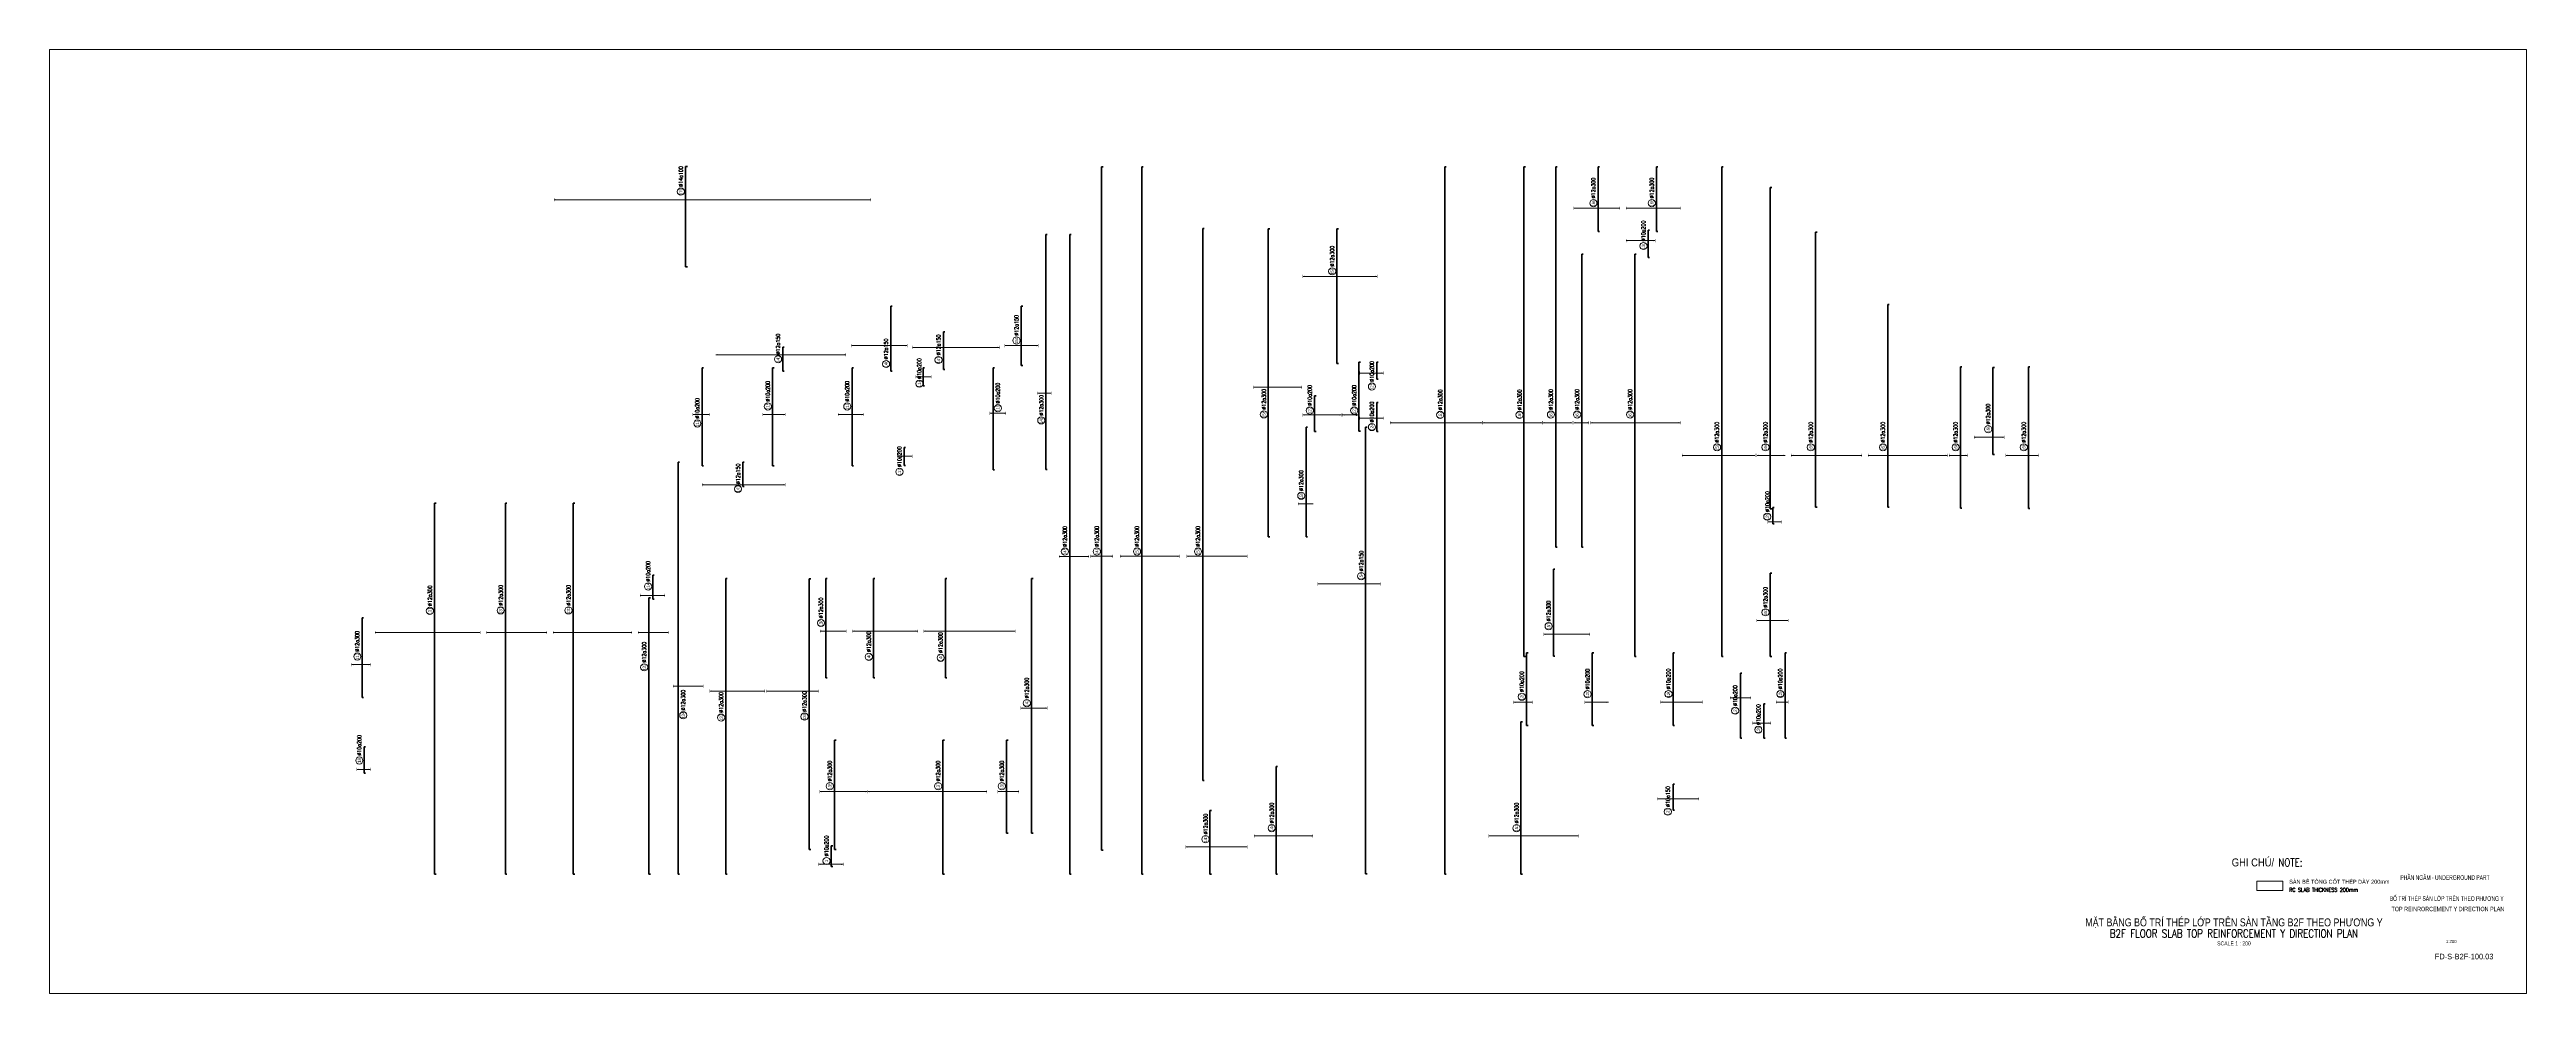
# Paper-space layout 'TOP REINRORCEMENT Y DIRECTION PLAN' of a CAD drawing. Header units: millimetres. Extents: x 0 to 1560, y 0 to 594.
# The model-space entities are those that its viewports show. They can reach past a viewport. Long polylines and large blocks are cut down to what shows.
import ezdxf
from ezdxf.enums import TextEntityAlignment as Align

# ---------------------------------------------------------------- set-up
doc = ezdxf.new("R2010")
doc.units = ezdxf.units.MM
doc.header["$MEASUREMENT"] = 0
for name, color, linetype, lineweight in [('NDC_S_251', 251, 'Continuous', 9), ('NDC_S_ANNO', 7, 'Continuous', 20), ('NDC_S_CONTINUOUS', 3, 'Continuous', 20), ('NDC_S_DIM', 1, 'Continuous', 15), ('NDC_S_ENG TEXT', 2, 'Continuous', 20), ('NDC_S_ENG TITLE', 3, 'Continuous', 20), ('NDC_S_REBAR', 4, 'Continuous', 35), ('NDC_S_TEXT SYMBOL', 7, 'Continuous', 20), ('NDC_S_VN TEXT', 7, 'Continuous', 20), ('NDC_S_VN TITLE', 6, 'Continuous', 35)]:
    doc.layers.add(name, color=color, linetype=linetype, lineweight=lineweight)
doc.styles.add('ARIAL', font='arial.ttf', dxfattribs={"width": 0.8})
doc.styles.add('NDC_ANNO', font='', dxfattribs={"width": 0.8})
doc.styles.add('NDC_ARIAL', font='arial.ttf', dxfattribs={"width": 0.85})
doc.styles.add('NDC_EN TXT', font='romans.shx', dxfattribs={"width": 0.8})
doc.styles.add('NDC_VIE TXT', font='arial.ttf', dxfattribs={"width": 0.8})
doc.styles.get('NDC_ANNO').set_extended_font_data('Dotum')

# ---------------------------------------------------------------- blocks, each defined once
blk = doc.blocks.new('*U38')
h = blk.add_hatch(color=6)
edge = h.paths.add_edge_path()
edge.add_arc((-3, 0), 0.3, 0, 360)
at = {"layer": 'NDC_S_DIM', "color": 8}
for q in [(-3, 6.6), (-3, -5.4)]:
    blk.add_line((-3, 0), q, dxfattribs=at)
for points in [[(-4, 6.6, 0.2, 0.2, 0), (-2, 6.6, 0, 0, 0)], [(-4, -5.4, 0.2, 0.2, 0), (-2, -5.4, 0, 0, 0)]]:
    blk.add_lwpolyline(points, format="xyseb", dxfattribs=at)
at = {"layer": 'NDC_S_DIM', "color": 6}
blk.add_circle((-3, 0), 0.3, dxfattribs=at)
at = {"layer": 'NDC_S_DIM'}
blk.add_circle((2.1, 3), 2.25, dxfattribs=at)
at = {"layer": 'NDC_S_DIM', "color": 8}
for points in [[(-3.4, 5.4), (-3, 6.6), (-2.6, 5.4)], [(-3.4, -4.2), (-3, -5.4), (-2.6, -4.2)]]:
    blk.add_solid(points, dxfattribs=at)
at = {"layer": 'NDC_S_REBAR'}
for p, q in [((0, 0), (-23.6, 0)), ((-23.6, 0), (-23.6, -0.9)), ((0, 0), (26.4, 0)), ((26.4, 0), (26.4, -0.9)), ((-23.6, -0.9), (-23.6, -0.9)), ((26.4, -0.9), (26.4, -0.9))]:
    blk.add_line(p, q, dxfattribs=at)
at = {"layer": 'NDC_S_VN TEXT', "style": 'ARIAL', "width": 0.8}
blk.add_attdef('KHT', text='', height=2, dxfattribs=at).set_placement((2.1, 3), align=Align.MIDDLE_CENTER)
at = {"layer": 'NDC_S_VN TEXT', "color": 3, "style": 'NDC_EN TXT', "width": 0.75}
blk.add_attdef('DKT', (5.1, 1.8), '', height=2.5, dxfattribs=at)
blk = doc.blocks.new('*U278')
h = blk.add_hatch(color=6)
edge = h.paths.add_edge_path()
edge.add_arc((-3, 0), 0.3, 0, 360)
at = {"layer": 'NDC_S_DIM', "color": 8}
for q in [(-3, 37.5), (-3, -28.7)]:
    blk.add_line((-3, 0), q, dxfattribs=at)
for points in [[(-4, 37.5, 0.2, 0.2, 0), (-2, 37.5, 0, 0, 0)], [(-4, -28.7, 0.2, 0.2, 0), (-2, -28.7, 0, 0, 0)]]:
    blk.add_lwpolyline(points, format="xyseb", dxfattribs=at)
at = {"layer": 'NDC_S_DIM', "color": 6}
blk.add_circle((-3, 0), 0.3, dxfattribs=at)
at = {"layer": 'NDC_S_DIM'}
blk.add_circle((10.6, 3), 2.25, dxfattribs=at)
at = {"layer": 'NDC_S_DIM', "color": 8}
for points in [[(-3.4, 36.3), (-3, 37.5), (-2.6, 36.3)], [(-3.4, -27.5), (-3, -28.7), (-2.6, -27.5)]]:
    blk.add_solid(points, dxfattribs=at)
at = {"layer": 'NDC_S_REBAR'}
for p, q in [((0, 0), (-155, 0)), ((-155, 0), (-155, -0.9)), ((0, 0), (78.4, 0)), ((78.4, 0), (78.4, -0.9)), ((-155, -0.9), (-155, -0.9)), ((78.4, -0.9), (78.4, -0.9))]:
    blk.add_line(p, q, dxfattribs=at)
at = {"layer": 'NDC_S_VN TEXT', "style": 'ARIAL', "width": 0.8}
blk.add_attdef('KHT', text='', height=2, dxfattribs=at).set_placement((10.6, 3), align=Align.MIDDLE_CENTER)
at = {"layer": 'NDC_S_VN TEXT', "color": 3, "style": 'NDC_EN TXT', "width": 0.75}
blk.add_attdef('DKT', (13.6, 1.7), '', height=2.5, dxfattribs=at)
blk = doc.blocks.new('*U40')
h = blk.add_hatch(color=6)
edge = h.paths.add_edge_path()
edge.add_arc((-3, 0), 0.3, 0, 360)
at = {"layer": 'NDC_S_DIM', "color": 8}
for q in [(-3, 6.8), (-3, -12.2)]:
    blk.add_line((-3, 0), q, dxfattribs=at)
for points in [[(-4, 6.8, 0.2, 0.2, 0), (-2, 6.8, 0, 0, 0)], [(-4, -12.2, 0.2, 0.2, 0), (-2, -12.2, 0, 0, 0)]]:
    blk.add_lwpolyline(points, format="xyseb", dxfattribs=at)
at = {"layer": 'NDC_S_DIM'}
blk.add_circle((-24.9, 3), 2.25, dxfattribs=at)
at = {"layer": 'NDC_S_DIM', "color": 6}
blk.add_circle((-3, 0), 0.3, dxfattribs=at)
at = {"layer": 'NDC_S_DIM', "color": 8}
for points in [[(-3.4, 5.6), (-3, 6.8), (-2.6, 5.6)], [(-3.4, -11), (-3, -12.2), (-2.6, -11)]]:
    blk.add_solid(points, dxfattribs=at)
at = {"layer": 'NDC_S_REBAR'}
for p, q in [((0, 0), (-155, 0)), ((-155, 0), (-155, -0.9)), ((0, 0), (18.9, 0)), ((18.9, 0), (18.9, -0.9)), ((-155, -0.9), (-155, -0.9)), ((18.9, -0.9), (18.9, -0.9))]:
    blk.add_line(p, q, dxfattribs=at)
at = {"layer": 'NDC_S_VN TEXT', "style": 'ARIAL', "width": 0.8}
blk.add_attdef('KHT', text='', height=2, dxfattribs=at).set_placement((-24.9, 3), align=Align.MIDDLE_CENTER)
at = {"layer": 'NDC_S_VN TEXT', "color": 3, "style": 'NDC_EN TXT', "width": 0.75}
blk.add_attdef('DKT', (-21.9, 1.8), '', height=2.5, dxfattribs=at)
blk = doc.blocks.new('*U41')
h = blk.add_hatch(color=6)
edge = h.paths.add_edge_path()
edge.add_arc((-36.8, 0), 0.3, 0, 360)
at = {"layer": 'NDC_S_DIM', "color": 8}
for q in [(-36.8, 3.2), (-36.8, -15.8)]:
    blk.add_line((-36.8, 0), q, dxfattribs=at)
for points in [[(-37.8, 3.2, 0.2, 0.2, 0), (-35.8, 3.2, 0, 0, 0)], [(-37.8, -15.8, 0.2, 0.2, 0), (-35.8, -15.8, 0, 0, 0)]]:
    blk.add_lwpolyline(points, format="xyseb", dxfattribs=at)
at = {"layer": 'NDC_S_DIM', "color": 6}
blk.add_circle((-36.8, 0), 0.3, dxfattribs=at)
at = {"layer": 'NDC_S_DIM'}
blk.add_circle((-55.1, -3.2), 2.25, dxfattribs=at)
at = {"layer": 'NDC_S_DIM', "color": 8}
for points in [[(-37.2, 2), (-36.8, 3.2), (-36.4, 2)], [(-37.2, -14.6), (-36.8, -15.8), (-36.4, -14.6)]]:
    blk.add_solid(points, dxfattribs=at)
at = {"layer": 'NDC_S_REBAR'}
for p, q in [((0, 0), (-155, 0)), ((-155, 0), (-155, -0.9)), ((0, 0), (104.2, 0)), ((104.2, 0), (104.2, -0.9)), ((-155, -0.9), (-155, -0.9)), ((104.2, -0.9), (104.2, -0.9))]:
    blk.add_line(p, q, dxfattribs=at)
at = {"layer": 'NDC_S_VN TEXT', "style": 'ARIAL', "width": 0.8}
blk.add_attdef('KHT', text='', height=2, dxfattribs=at).set_placement((-55.1, -3.2), align=Align.MIDDLE_CENTER)
at = {"layer": 'NDC_S_VN TEXT', "color": 3, "style": 'NDC_EN TXT', "width": 0.75}
blk.add_attdef('DKT', (-52.1, -4.4), '', height=2.5, dxfattribs=at)
blk = doc.blocks.new('*U42')
h = blk.add_hatch(color=6)
edge = h.paths.add_edge_path()
edge.add_arc((-3, 0), 0.3, 0, 360)
at = {"layer": 'NDC_S_DIM', "color": 8}
for q in [(-3, 10.2), (-3, -24.5)]:
    blk.add_line((-3, 0), q, dxfattribs=at)
for points in [[(-4, 10.2, 0.2, 0.2, 0), (-2, 10.2, 0, 0, 0)], [(-4, -24.5, 0.2, 0.2, 0), (-2, -24.5, 0, 0, 0)]]:
    blk.add_lwpolyline(points, format="xyseb", dxfattribs=at)
at = {"layer": 'NDC_S_DIM'}
blk.add_circle((-19.7, 3), 2.25, dxfattribs=at)
at = {"layer": 'NDC_S_DIM', "color": 6}
blk.add_circle((-3, 0), 0.3, dxfattribs=at)
at = {"layer": 'NDC_S_DIM', "color": 8}
for points in [[(-3.4, 9), (-3, 10.2), (-2.6, 9)], [(-3.4, -23.3), (-3, -24.5), (-2.6, -23.3)]]:
    blk.add_solid(points, dxfattribs=at)
at = {"layer": 'NDC_S_REBAR'}
for p, q in [((0, 0), (-118.2, 0)), ((-118.2, 0), (-118.2, -0.9)), ((0, 0), (67.8, 0)), ((67.8, 0), (67.8, -0.9)), ((-118.2, -0.9), (-118.2, -0.9)), ((67.8, -0.9), (67.8, -0.9))]:
    blk.add_line(p, q, dxfattribs=at)
at = {"layer": 'NDC_S_VN TEXT', "style": 'ARIAL', "width": 0.8}
blk.add_attdef('KHT', text='', height=2, dxfattribs=at).set_placement((-19.7, 3), align=Align.MIDDLE_CENTER)
at = {"layer": 'NDC_S_VN TEXT', "color": 3, "style": 'NDC_EN TXT', "width": 0.75}
blk.add_attdef('DKT', (-16.7, 1.8), '', height=2.5, dxfattribs=at)
blk = doc.blocks.new('*U43')
h = blk.add_hatch(color=6)
edge = h.paths.add_edge_path()
edge.add_arc((-3.3, 0), 0.3, 0, 360)
at = {"layer": 'NDC_S_DIM', "color": 8}
for q in [(-3.3, 27), (-3.3, -5.8)]:
    blk.add_line((-3.3, 0), q, dxfattribs=at)
for points in [[(-4.3, 27, 0.2, 0.2, 0), (-2.3, 27, 0, 0, 0)], [(-4.3, -5.8, 0.2, 0.2, 0), (-2.3, -5.8, 0, 0, 0)]]:
    blk.add_lwpolyline(points, format="xyseb", dxfattribs=at)
at = {"layer": 'NDC_S_DIM'}
blk.add_circle((-19.3, 3), 2.25, dxfattribs=at)
at = {"layer": 'NDC_S_DIM', "color": 6}
blk.add_circle((-3.3, 0), 0.3, dxfattribs=at)
at = {"layer": 'NDC_S_DIM', "color": 8}
for points in [[(-3.7, 25.8), (-3.3, 27), (-2.9, 25.8)], [(-3.7, -4.6), (-3.3, -5.8), (-2.9, -4.6)]]:
    blk.add_solid(points, dxfattribs=at)
at = {"layer": 'NDC_S_REBAR'}
for p, q in [((0, 0), (-102.9, 0)), ((-102.9, 0), (-102.9, -0.9)), ((0, 0), (67.5, 0)), ((67.5, 0), (67.5, -0.9)), ((-102.9, -0.9), (-102.9, -0.9)), ((67.5, -0.9), (67.5, -0.9))]:
    blk.add_line(p, q, dxfattribs=at)
at = {"layer": 'NDC_S_VN TEXT', "style": 'ARIAL', "width": 0.8}
blk.add_attdef('KHT', text='', height=2, dxfattribs=at).set_placement((-19.3, 3), align=Align.MIDDLE_CENTER)
at = {"layer": 'NDC_S_VN TEXT', "color": 3, "style": 'NDC_EN TXT', "width": 0.75}
blk.add_attdef('DKT', (-16.3, 1.8), '', height=2.5, dxfattribs=at)
blk = doc.blocks.new('*U309')
h = blk.add_hatch(color=6)
edge = h.paths.add_edge_path()
edge.add_arc((-3, 0), 0.3, 0, 360)
at = {"layer": 'NDC_S_DIM', "color": 8}
for q in [(-3, 3.6), (-3, -12.9)]:
    blk.add_line((-3, 0), q, dxfattribs=at)
for points in [[(-4, 3.6, 0.2, 0.2, 0), (-2, 3.6, 0, 0, 0)], [(-4, -12.9, 0.2, 0.2, 0), (-2, -12.9, 0, 0, 0)]]:
    blk.add_lwpolyline(points, format="xyseb", dxfattribs=at)
at = {"layer": 'NDC_S_DIM', "color": 6}
blk.add_circle((-3, 0), 0.3, dxfattribs=at)
at = {"layer": 'NDC_S_DIM'}
blk.add_circle((2.1, 3), 2.25, dxfattribs=at)
at = {"layer": 'NDC_S_DIM', "color": 8}
for points in [[(-3.4, 2.4), (-3, 3.6), (-2.6, 2.4)], [(-3.4, -11.7), (-3, -12.9), (-2.6, -11.7)]]:
    blk.add_solid(points, dxfattribs=at)
at = {"layer": 'NDC_S_REBAR'}
for p, q in [((0, 0), (-32.4, 0)), ((-32.4, 0), (-32.4, -0.9)), ((0, 0), (30, 0)), ((30, 0), (30, -0.9)), ((-32.4, -0.9), (-32.4, -0.9)), ((30, -0.9), (30, -0.9))]:
    blk.add_line(p, q, dxfattribs=at)
at = {"layer": 'NDC_S_VN TEXT', "style": 'ARIAL', "width": 0.8}
blk.add_attdef('KHT', text='', height=2, dxfattribs=at).set_placement((2.1, 3), align=Align.MIDDLE_CENTER)
at = {"layer": 'NDC_S_VN TEXT', "color": 3, "style": 'NDC_EN TXT', "width": 0.75}
blk.add_attdef('DKT', (5.1, 1.8), '', height=2.5, dxfattribs=at)
blk = doc.blocks.new('*U44')
h = blk.add_hatch(color=6)
edge = h.paths.add_edge_path()
edge.add_arc((-14.4, 0), 0.3, 0, 360)
at = {"layer": 'NDC_S_DIM', "color": 8}
for q in [(-14.4, 9.2), (-14.4, -20.6)]:
    blk.add_line((-14.4, 0), q, dxfattribs=at)
for points in [[(-15.4, 9.2, 0.2, 0.2, 0), (-13.4, 9.2, 0, 0, 0)], [(-15.4, -20.6, 0.2, 0.2, 0), (-13.4, -20.6, 0, 0, 0)]]:
    blk.add_lwpolyline(points, format="xyseb", dxfattribs=at)
at = {"layer": 'NDC_S_DIM', "color": 6}
blk.add_circle((-14.4, 0), 0.3, dxfattribs=at)
at = {"layer": 'NDC_S_DIM'}
blk.add_circle((-11, 3), 2.25, dxfattribs=at)
at = {"layer": 'NDC_S_DIM', "color": 8}
for points in [[(-14.8, 8), (-14.4, 9.2), (-14, 8)], [(-14.8, -19.4), (-14.4, -20.6), (-14, -19.4)]]:
    blk.add_solid(points, dxfattribs=at)
at = {"layer": 'NDC_S_REBAR'}
for p, q in [((0, 0), (-50.8, 0)), ((-50.8, 0), (-50.8, -0.9)), ((0, 0), (17.9, 0)), ((17.9, 0), (17.9, -0.9)), ((-50.8, -0.9), (-50.8, -0.9)), ((17.9, -0.9), (17.9, -0.9))]:
    blk.add_line(p, q, dxfattribs=at)
at = {"layer": 'NDC_S_VN TEXT', "style": 'ARIAL', "width": 0.8}
blk.add_attdef('KHT', text='', height=2, dxfattribs=at).set_placement((-11, 3), align=Align.MIDDLE_CENTER)
at = {"layer": 'NDC_S_VN TEXT', "color": 3, "style": 'NDC_EN TXT', "width": 0.75}
blk.add_attdef('DKT', (-8, 1.8), '', height=2.5, dxfattribs=at)
blk = doc.blocks.new('*U45')
h = blk.add_hatch(color=6)
edge = h.paths.add_edge_path()
edge.add_arc((-14.4, 0), 0.3, 0, 360)
at = {"layer": 'NDC_S_DIM', "color": 8}
for q in [(-14.4, 47.2), (-14.4, -27.6)]:
    blk.add_line((-14.4, 0), q, dxfattribs=at)
for points in [[(-15.4, 47.2, 0.2, 0.2, 0), (-13.4, 47.2, 0, 0, 0)], [(-15.4, -27.6, 0.2, 0.2, 0), (-13.4, -27.6, 0, 0, 0)]]:
    blk.add_lwpolyline(points, format="xyseb", dxfattribs=at)
at = {"layer": 'NDC_S_DIM', "color": 6}
blk.add_circle((-14.4, 0), 0.3, dxfattribs=at)
at = {"layer": 'NDC_S_DIM'}
blk.add_circle((-11, 3), 2.25, dxfattribs=at)
at = {"layer": 'NDC_S_DIM', "color": 8}
for points in [[(-14.8, 46), (-14.4, 47.2), (-14, 46)], [(-14.8, -26.4), (-14.4, -27.6), (-14, -26.4)]]:
    blk.add_solid(points, dxfattribs=at)
at = {"layer": 'NDC_S_REBAR'}
for p, q in [((0, 0), (-66.3, 0)), ((-66.3, 0), (-66.3, -0.9)), ((0, 0), (17.9, 0)), ((17.9, 0), (17.9, -0.9)), ((-66.3, -0.9), (-66.3, -0.9)), ((17.9, -0.9), (17.9, -0.9))]:
    blk.add_line(p, q, dxfattribs=at)
at = {"layer": 'NDC_S_VN TEXT', "style": 'ARIAL', "width": 0.8}
blk.add_attdef('KHT', text='', height=2, dxfattribs=at).set_placement((-11, 3), align=Align.MIDDLE_CENTER)
at = {"layer": 'NDC_S_VN TEXT', "color": 3, "style": 'NDC_EN TXT', "width": 0.75}
blk.add_attdef('DKT', (-8, 1.8), '', height=2.5, dxfattribs=at)
blk = doc.blocks.new('*U311')
h = blk.add_hatch(color=6)
edge = h.paths.add_edge_path()
edge.add_arc((-3, 0), 0.3, 0, 360)
at = {"layer": 'NDC_S_DIM', "color": 8}
for q in [(-3, 13.2), (-3, -27.8)]:
    blk.add_line((-3, 0), q, dxfattribs=at)
for points in [[(-4, 13.2, 0.2, 0.2, 0), (-2, 13.2, 0, 0, 0)], [(-4, -27.8, 0.2, 0.2, 0), (-2, -27.8, 0, 0, 0)]]:
    blk.add_lwpolyline(points, format="xyseb", dxfattribs=at)
at = {"layer": 'NDC_S_DIM'}
blk.add_circle((-19.2, 3), 2.25, dxfattribs=at)
at = {"layer": 'NDC_S_DIM', "color": 6}
blk.add_circle((-3, 0), 0.3, dxfattribs=at)
at = {"layer": 'NDC_S_DIM', "color": 8}
for points in [[(-3.4, 12), (-3, 13.2), (-2.6, 12)], [(-3.4, -26.6), (-3, -27.8), (-2.6, -26.6)]]:
    blk.add_solid(points, dxfattribs=at)
at = {"layer": 'NDC_S_REBAR'}
for p, q in [((0, 0), (-32.4, 0)), ((-32.4, 0), (-32.4, -0.9)), ((0, 0), (30, 0)), ((30, 0), (30, -0.9)), ((-32.4, -0.9), (-32.4, -0.9)), ((30, -0.9), (30, -0.9))]:
    blk.add_line(p, q, dxfattribs=at)
at = {"layer": 'NDC_S_VN TEXT', "style": 'ARIAL', "width": 0.8}
blk.add_attdef('KHT', text='', height=2, dxfattribs=at).set_placement((-19.2, 3), align=Align.MIDDLE_CENTER)
at = {"layer": 'NDC_S_VN TEXT', "color": 3, "style": 'NDC_EN TXT', "width": 0.75}
blk.add_attdef('DKT', (-16.2, 1.8), '', height=2.5, dxfattribs=at)
blk = doc.blocks.new('*U46')
h = blk.add_hatch(color=6)
edge = h.paths.add_edge_path()
edge.add_arc((-13.9, 0), 0.3, 0, 360)
at = {"layer": 'NDC_S_DIM', "color": 8}
for q in [(-13.9, 6.8), (-13.9, -9.7)]:
    blk.add_line((-13.9, 0), q, dxfattribs=at)
for points in [[(-14.9, 6.8, 0.2, 0.2, 0), (-12.9, 6.8, 0, 0, 0)], [(-14.9, -9.7, 0.2, 0.2, 0), (-12.9, -9.7, 0, 0, 0)]]:
    blk.add_lwpolyline(points, format="xyseb", dxfattribs=at)
at = {"layer": 'NDC_S_DIM', "color": 6}
blk.add_circle((-13.9, 0), 0.3, dxfattribs=at)
at = {"layer": 'NDC_S_DIM'}
blk.add_circle((-10.8, 3), 2.25, dxfattribs=at)
at = {"layer": 'NDC_S_DIM', "color": 8}
for points in [[(-14.3, 5.6), (-13.9, 6.8), (-13.5, 5.6)], [(-14.3, -8.5), (-13.9, -9.7), (-13.5, -8.5)]]:
    blk.add_solid(points, dxfattribs=at)
at = {"layer": 'NDC_S_REBAR'}
for p, q in [((0, 0), (-92.6, 0)), ((-92.6, 0), (-92.6, -0.9)), ((0, 0), (67.6, 0)), ((67.6, 0), (67.6, -0.9)), ((-92.6, -0.9), (-92.6, -0.9)), ((67.6, -0.9), (67.6, -0.9))]:
    blk.add_line(p, q, dxfattribs=at)
at = {"layer": 'NDC_S_VN TEXT', "style": 'ARIAL', "width": 0.8}
blk.add_attdef('KHT', text='', height=2, dxfattribs=at).set_placement((-10.8, 3), align=Align.MIDDLE_CENTER)
at = {"layer": 'NDC_S_VN TEXT', "color": 3, "style": 'NDC_EN TXT', "width": 0.75}
blk.add_attdef('DKT', (-7.8, 1.8), '', height=2.5, dxfattribs=at)
blk = doc.blocks.new('*U47')
h = blk.add_hatch(color=6)
edge = h.paths.add_edge_path()
edge.add_arc((-3, 0), 0.3, 0, 360)
at = {"layer": 'NDC_S_DIM', "color": 8}
for q in [(-3, 25.6), (-3, -26.7)]:
    blk.add_line((-3, 0), q, dxfattribs=at)
for points in [[(-4, 25.6, 0.2, 0.2, 0), (-2, 25.6, 0, 0, 0)], [(-4, -26.7, 0.2, 0.2, 0), (-2, -26.7, 0, 0, 0)]]:
    blk.add_lwpolyline(points, format="xyseb", dxfattribs=at)
at = {"layer": 'NDC_S_DIM'}
blk.add_circle((-5.7, 3), 2.25, dxfattribs=at)
at = {"layer": 'NDC_S_DIM', "color": 6}
blk.add_circle((-3, 0), 0.3, dxfattribs=at)
at = {"layer": 'NDC_S_DIM', "color": 8}
for points in [[(-3.4, 24.4), (-3, 25.6), (-2.6, 24.4)], [(-3.4, -25.5), (-3, -26.7), (-2.6, -25.5)]]:
    blk.add_solid(points, dxfattribs=at)
at = {"layer": 'NDC_S_REBAR'}
for p, q in [((0, 0), (-4.1, 0)), ((-4.1, 0), (-4.1, -0.9)), ((0, 0), (11.1, 0)), ((11.1, 0), (11.1, -0.9)), ((-4.1, -0.9), (-4.1, -0.9)), ((11.1, -0.9), (11.1, -0.9))]:
    blk.add_line(p, q, dxfattribs=at)
at = {"layer": 'NDC_S_VN TEXT', "style": 'ARIAL', "width": 0.8}
blk.add_attdef('KHT', text='', height=2, dxfattribs=at).set_placement((-5.7, 3), align=Align.MIDDLE_CENTER)
at = {"layer": 'NDC_S_VN TEXT', "color": 3, "style": 'NDC_EN TXT', "width": 0.75}
blk.add_attdef('DKT', (-2.7, 1.7), '', height=2.5, dxfattribs=at)
blk = doc.blocks.new('*U48')
h = blk.add_hatch(color=6)
edge = h.paths.add_edge_path()
edge.add_arc((-3, 0), 0.3, 0, 360)
at = {"layer": 'NDC_S_DIM', "color": 8}
for q in [(-3, 42.1), (-3, -39.7)]:
    blk.add_line((-3, 0), q, dxfattribs=at)
for points in [[(-4, 42.1, 0.2, 0.2, 0), (-2, 42.1, 0, 0, 0)], [(-4, -39.7, 0.2, 0.2, 0), (-2, -39.7, 0, 0, 0)]]:
    blk.add_lwpolyline(points, format="xyseb", dxfattribs=at)
at = {"layer": 'NDC_S_DIM'}
blk.add_circle((-5.8, 3), 2.25, dxfattribs=at)
at = {"layer": 'NDC_S_DIM', "color": 6}
blk.add_circle((-3, 0), 0.3, dxfattribs=at)
at = {"layer": 'NDC_S_DIM', "color": 8}
for points in [[(-3.4, 40.9), (-3, 42.1), (-2.6, 40.9)], [(-3.4, -38.5), (-3, -39.7), (-2.6, -38.5)]]:
    blk.add_solid(points, dxfattribs=at)
at = {"layer": 'NDC_S_REBAR'}
for p, q in [((0, 0), (-13.4, 0)), ((-13.4, 0), (-13.4, -0.9)), ((0, 0), (1.8, 0)), ((1.8, 0), (1.8, -0.9)), ((-13.4, -0.9), (-13.4, -0.9)), ((1.8, -0.9), (1.8, -0.9))]:
    blk.add_line(p, q, dxfattribs=at)
at = {"layer": 'NDC_S_VN TEXT', "style": 'ARIAL', "width": 0.8}
blk.add_attdef('KHT', text='', height=2, dxfattribs=at).set_placement((-5.8, 3), align=Align.MIDDLE_CENTER)
at = {"layer": 'NDC_S_VN TEXT', "color": 3, "style": 'NDC_EN TXT', "width": 0.75}
blk.add_attdef('DKT', (-2.8, 1.8), '', height=2.5, dxfattribs=at)
blk = doc.blocks.new('*U49')
h = blk.add_hatch(color=6)
edge = h.paths.add_edge_path()
edge.add_arc((-3, 0), 0.3, 0, 360)
at = {"layer": 'NDC_S_DIM', "color": 8}
for q in [(-3, 19.4), (-3, -35.3)]:
    blk.add_line((-3, 0), q, dxfattribs=at)
for points in [[(-4, 19.4, 0.2, 0.2, 0), (-2, 19.4, 0, 0, 0)], [(-4, -35.3, 0.2, 0.2, 0), (-2, -35.3, 0, 0, 0)]]:
    blk.add_lwpolyline(points, format="xyseb", dxfattribs=at)
at = {"layer": 'NDC_S_DIM'}
blk.add_circle((-10.9, 3), 2.25, dxfattribs=at)
at = {"layer": 'NDC_S_DIM', "color": 6}
blk.add_circle((-3, 0), 0.3, dxfattribs=at)
at = {"layer": 'NDC_S_DIM', "color": 8}
for points in [[(-3.4, 18.2), (-3, 19.4), (-2.6, 18.2)], [(-3.4, -34.1), (-3, -35.3), (-2.6, -34.1)]]:
    blk.add_solid(points, dxfattribs=at)
at = {"layer": 'NDC_S_REBAR'}
for p, q in [((0, 0), (-17, 0)), ((-17, 0), (-17, -0.9)), ((0, 0), (6.7, 0)), ((6.7, 0), (6.7, -0.9)), ((-17, -0.9), (-17, -0.9)), ((6.7, -0.9), (6.7, -0.9))]:
    blk.add_line(p, q, dxfattribs=at)
at = {"layer": 'NDC_S_VN TEXT', "style": 'ARIAL', "width": 0.8}
blk.add_attdef('KHT', text='', height=2, dxfattribs=at).set_placement((-10.9, 3), align=Align.MIDDLE_CENTER)
at = {"layer": 'NDC_S_VN TEXT', "color": 3, "style": 'NDC_EN TXT', "width": 0.75}
blk.add_attdef('DKT', (-7.9, 1.8), '', height=2.5, dxfattribs=at)
blk = doc.blocks.new('*U51')
h = blk.add_hatch(color=6)
edge = h.paths.add_edge_path()
edge.add_arc((-13.9, 0), 0.3, 0, 360)
at = {"layer": 'NDC_S_DIM', "color": 8}
for q in [(-13.9, 6.7), (-13.9, -12)]:
    blk.add_line((-13.9, 0), q, dxfattribs=at)
for points in [[(-14.9, 6.7, 0.2, 0.2, 0), (-12.9, 6.7, 0, 0, 0)], [(-14.9, -12, 0.2, 0.2, 0), (-12.9, -12, 0, 0, 0)]]:
    blk.add_lwpolyline(points, format="xyseb", dxfattribs=at)
at = {"layer": 'NDC_S_DIM', "color": 6}
blk.add_circle((-13.9, 0), 0.3, dxfattribs=at)
at = {"layer": 'NDC_S_DIM'}
blk.add_circle((-10.8, 3), 2.25, dxfattribs=at)
at = {"layer": 'NDC_S_DIM', "color": 8}
for points in [[(-14.3, 5.5), (-13.9, 6.7), (-13.5, 5.5)], [(-14.3, -10.8), (-13.9, -12), (-13.5, -10.8)]]:
    blk.add_solid(points, dxfattribs=at)
at = {"layer": 'NDC_S_REBAR'}
for p, q in [((0, 0), (-213.8, 0)), ((-213.8, 0), (-213.8, -0.9)), ((0, 0), (188.7, 0)), ((188.7, 0), (188.7, -0.9)), ((-213.8, -0.9), (-213.8, -0.9)), ((188.7, -0.9), (188.7, -0.9))]:
    blk.add_line(p, q, dxfattribs=at)
at = {"layer": 'NDC_S_VN TEXT', "style": 'ARIAL', "width": 0.8}
blk.add_attdef('KHT', text='', height=2, dxfattribs=at).set_placement((-10.8, 3), align=Align.MIDDLE_CENTER)
at = {"layer": 'NDC_S_VN TEXT', "color": 3, "style": 'NDC_EN TXT', "width": 0.75}
blk.add_attdef('DKT', (-7.8, 1.8), '', height=2.5, dxfattribs=at)
blk = doc.blocks.new('*U52')
h = blk.add_hatch(color=6)
edge = h.paths.add_edge_path()
edge.add_arc((-71.2, 0), 0.3, 0, 360)
at = {"layer": 'NDC_S_DIM', "color": 8}
for q in [(-71.2, 7.1), (-71.2, -7.1)]:
    blk.add_line((-71.2, 0), q, dxfattribs=at)
for points in [[(-72.2, 7.1, 0.2, 0.2, 0), (-70.2, 7.1, 0, 0, 0)], [(-72.2, -7.1, 0.2, 0.2, 0), (-70.2, -7.1, 0, 0, 0)]]:
    blk.add_lwpolyline(points, format="xyseb", dxfattribs=at)
at = {"layer": 'NDC_S_DIM', "color": 6}
blk.add_circle((-71.2, 0), 0.3, dxfattribs=at)
at = {"layer": 'NDC_S_DIM'}
blk.add_circle((-68.2, 3), 2.25, dxfattribs=at)
at = {"layer": 'NDC_S_DIM', "color": 8}
for points in [[(-71.6, 5.9), (-71.2, 7.1), (-70.8, 5.9)], [(-71.6, -5.9), (-71.2, -7.1), (-70.8, -5.9)]]:
    blk.add_solid(points, dxfattribs=at)
at = {"layer": 'NDC_S_REBAR'}
for p, q in [((0, 0), (-256.2, 0)), ((-256.2, 0), (-256.2, -0.9)), ((0, 0), (174, 0)), ((174, 0), (174, -0.9)), ((-256.2, -0.9), (-256.2, -0.9)), ((174, -0.9), (174, -0.9))]:
    blk.add_line(p, q, dxfattribs=at)
at = {"layer": 'NDC_S_VN TEXT', "style": 'ARIAL', "width": 0.8}
blk.add_attdef('KHT', text='', height=2, dxfattribs=at).set_placement((-68.2, 3), align=Align.MIDDLE_CENTER)
at = {"layer": 'NDC_S_VN TEXT', "color": 3, "style": 'NDC_EN TXT', "width": 0.75}
blk.add_attdef('DKT', (-65.2, 1.8), '', height=2.5, dxfattribs=at)
blk = doc.blocks.new('*U53')
h = blk.add_hatch(color=6)
edge = h.paths.add_edge_path()
edge.add_arc((15.1, 0), 0.3, 0, 360)
at = {"layer": 'NDC_S_DIM', "color": 8}
for q in [(15.1, 9.3), (15.1, -21.1)]:
    blk.add_line((15.1, 0), q, dxfattribs=at)
for points in [[(14.1, 9.3, 0.2, 0.2, 0), (16.1, 9.3, 0, 0, 0)], [(14.1, -21.1, 0.2, 0.2, 0), (16.1, -21.1, 0, 0, 0)]]:
    blk.add_lwpolyline(points, format="xyseb", dxfattribs=at)
at = {"layer": 'NDC_S_DIM'}
blk.add_circle((-2, 2.8), 2.25, dxfattribs=at)
at = {"layer": 'NDC_S_DIM', "color": 6}
blk.add_circle((15.1, 0), 0.3, dxfattribs=at)
at = {"layer": 'NDC_S_DIM', "color": 8}
for points in [[(14.7, 8.1), (15.1, 9.3), (15.5, 8.1)], [(14.7, -19.9), (15.1, -21.1), (15.5, -19.9)]]:
    blk.add_solid(points, dxfattribs=at)
at = {"layer": 'NDC_S_REBAR'}
for p, q in [((0, 0), (-79, 0)), ((-79, 0), (-79, -0.9)), ((0, 0), (114.9, 0)), ((114.9, 0), (114.9, -0.9)), ((-79, -0.9), (-79, -0.9)), ((114.9, -0.9), (114.9, -0.9))]:
    blk.add_line(p, q, dxfattribs=at)
at = {"layer": 'NDC_S_VN TEXT', "style": 'ARIAL', "width": 0.8}
blk.add_attdef('KHT', text='', height=2, dxfattribs=at).set_placement((-2, 2.8), align=Align.MIDDLE_CENTER)
at = {"layer": 'NDC_S_VN TEXT', "color": 3, "style": 'NDC_EN TXT', "width": 0.75}
blk.add_attdef('DKT', (1, 1.5), '', height=2.5, dxfattribs=at)
blk = doc.blocks.new('*U54')
h = blk.add_hatch(color=6)
edge = h.paths.add_edge_path()
edge.add_arc((-6.9, 0), 0.3, 0, 360)
at = {"layer": 'NDC_S_DIM', "color": 8}
for q in [(-6.9, 13.8), (-6.9, -23.2)]:
    blk.add_line((-6.9, 0), q, dxfattribs=at)
for points in [[(-7.9, 13.8, 0.2, 0.2, 0), (-5.9, 13.8, 0, 0, 0)], [(-7.9, -23.2, 0.2, 0.2, 0), (-5.9, -23.2, 0, 0, 0)]]:
    blk.add_lwpolyline(points, format="xyseb", dxfattribs=at)
at = {"layer": 'NDC_S_DIM', "color": 6}
blk.add_circle((-6.9, 0), 0.3, dxfattribs=at)
at = {"layer": 'NDC_S_DIM'}
blk.add_circle((-2, 2.8), 2.25, dxfattribs=at)
at = {"layer": 'NDC_S_DIM', "color": 8}
for points in [[(-7.3, 12.6), (-6.9, 13.8), (-6.5, 12.6)], [(-7.3, -22), (-6.9, -23.2), (-6.5, -22)]]:
    blk.add_solid(points, dxfattribs=at)
at = {"layer": 'NDC_S_REBAR'}
for p, q in [((0, 0), (-30.9, 0)), ((-30.9, 0), (-30.9, -0.9)), ((0, 0), (36.8, 0)), ((36.8, 0), (36.8, -0.9)), ((-30.9, -0.9), (-30.9, -0.9)), ((36.8, -0.9), (36.8, -0.9))]:
    blk.add_line(p, q, dxfattribs=at)
at = {"layer": 'NDC_S_VN TEXT', "style": 'ARIAL', "width": 0.8}
blk.add_attdef('KHT', text='', height=2, dxfattribs=at).set_placement((-2, 2.8), align=Align.MIDDLE_CENTER)
at = {"layer": 'NDC_S_VN TEXT', "color": 3, "style": 'NDC_EN TXT', "width": 0.75}
blk.add_attdef('DKT', (1, 1.5), '', height=2.5, dxfattribs=at)
blk = doc.blocks.new('*U55')
h = blk.add_hatch(color=6)
edge = h.paths.add_edge_path()
edge.add_arc((-6.9, 0), 0.3, 0, 360)
at = {"layer": 'NDC_S_DIM', "color": 8}
for q in [(-6.9, 30.1), (-6.9, -9.4)]:
    blk.add_line((-6.9, 0), q, dxfattribs=at)
for points in [[(-7.9, 30.1, 0.2, 0.2, 0), (-5.9, 30.1, 0, 0, 0)], [(-7.9, -9.4, 0.2, 0.2, 0), (-5.9, -9.4, 0, 0, 0)]]:
    blk.add_lwpolyline(points, format="xyseb", dxfattribs=at)
at = {"layer": 'NDC_S_DIM', "color": 6}
blk.add_circle((-6.9, 0), 0.3, dxfattribs=at)
at = {"layer": 'NDC_S_DIM'}
blk.add_circle((-2, 2.8), 2.25, dxfattribs=at)
at = {"layer": 'NDC_S_DIM', "color": 8}
for points in [[(-7.3, 28.9), (-6.9, 30.1), (-6.5, 28.9)], [(-7.3, -8.2), (-6.9, -9.4), (-6.5, -8.2)]]:
    blk.add_solid(points, dxfattribs=at)
at = {"layer": 'NDC_S_REBAR'}
for p, q in [((0, 0), (-189.3, 0)), ((-189.3, 0), (-189.3, -0.9)), ((0, 0), (91.7, 0)), ((91.7, 0), (91.7, -0.9)), ((-189.3, -0.9), (-189.3, -0.9)), ((91.7, -0.9), (91.7, -0.9))]:
    blk.add_line(p, q, dxfattribs=at)
at = {"layer": 'NDC_S_VN TEXT', "style": 'ARIAL', "width": 0.8}
blk.add_attdef('KHT', text='', height=2, dxfattribs=at).set_placement((-2, 2.8), align=Align.MIDDLE_CENTER)
at = {"layer": 'NDC_S_VN TEXT', "color": 3, "style": 'NDC_EN TXT', "width": 0.75}
blk.add_attdef('DKT', (1, 1.5), '', height=2.5, dxfattribs=at)
blk = doc.blocks.new('*U56')
h = blk.add_hatch(color=6)
edge = h.paths.add_edge_path()
edge.add_arc((-6.9, 0), 0.3, 0, 360)
at = {"layer": 'NDC_S_DIM', "color": 8}
for q in [(-6.9, 34.4), (-6.9, -23.6)]:
    blk.add_line((-6.9, 0), q, dxfattribs=at)
for points in [[(-7.9, 34.4, 0.2, 0.2, 0), (-5.9, 34.4, 0, 0, 0)], [(-7.9, -23.6, 0.2, 0.2, 0), (-5.9, -23.6, 0, 0, 0)]]:
    blk.add_lwpolyline(points, format="xyseb", dxfattribs=at)
at = {"layer": 'NDC_S_DIM', "color": 6}
blk.add_circle((-6.9, 0), 0.3, dxfattribs=at)
at = {"layer": 'NDC_S_DIM'}
blk.add_circle((-2, 2.8), 2.25, dxfattribs=at)
at = {"layer": 'NDC_S_DIM', "color": 8}
for points in [[(-7.3, 33.2), (-6.9, 34.4), (-6.5, 33.2)], [(-7.3, -22.4), (-6.9, -23.6), (-6.5, -22.4)]]:
    blk.add_solid(points, dxfattribs=at)
at = {"layer": 'NDC_S_REBAR'}
for p, q in [((0, 0), (-291, 0)), ((-291, 0), (-291, -0.9)), ((0, 0), (154.2, 0)), ((154.2, 0), (154.2, -0.9)), ((-291, -0.9), (-291, -0.9)), ((154.2, -0.9), (154.2, -0.9))]:
    blk.add_line(p, q, dxfattribs=at)
at = {"layer": 'NDC_S_VN TEXT', "style": 'ARIAL', "width": 0.8}
blk.add_attdef('KHT', text='', height=2, dxfattribs=at).set_placement((-2, 2.8), align=Align.MIDDLE_CENTER)
at = {"layer": 'NDC_S_VN TEXT', "color": 3, "style": 'NDC_EN TXT', "width": 0.75}
blk.add_attdef('DKT', (1, 1.5), '', height=2.5, dxfattribs=at)
blk = doc.blocks.new('*U57')
h = blk.add_hatch(color=6)
edge = h.paths.add_edge_path()
edge.add_arc((-6.9, 0), 0.3, 0, 360)
at = {"layer": 'NDC_S_DIM', "color": 8}
for q in [(-6.9, 20.2), (-6.9, -36.3)]:
    blk.add_line((-6.9, 0), q, dxfattribs=at)
for points in [[(-7.9, 20.2, 0.2, 0.2, 0), (-5.9, 20.2, 0, 0, 0)], [(-7.9, -36.3, 0.2, 0.2, 0), (-5.9, -36.3, 0, 0, 0)]]:
    blk.add_lwpolyline(points, format="xyseb", dxfattribs=at)
at = {"layer": 'NDC_S_DIM', "color": 6}
blk.add_circle((-6.9, 0), 0.3, dxfattribs=at)
at = {"layer": 'NDC_S_DIM'}
blk.add_circle((-2, 2.8), 2.25, dxfattribs=at)
at = {"layer": 'NDC_S_DIM', "color": 8}
for points in [[(-7.3, 19), (-6.9, 20.2), (-6.5, 19)], [(-7.3, -35.1), (-6.9, -36.3), (-6.5, -35.1)]]:
    blk.add_solid(points, dxfattribs=at)
at = {"layer": 'NDC_S_REBAR'}
for p, q in [((0, 0), (-30.9, 0)), ((-30.9, 0), (-30.9, -0.9)), ((0, 0), (64.8, 0)), ((64.8, 0), (64.8, -0.9)), ((-30.9, -0.9), (-30.9, -0.9)), ((64.8, -0.9), (64.8, -0.9))]:
    blk.add_line(p, q, dxfattribs=at)
at = {"layer": 'NDC_S_VN TEXT', "style": 'ARIAL', "width": 0.8}
blk.add_attdef('KHT', text='', height=2, dxfattribs=at).set_placement((-2, 2.8), align=Align.MIDDLE_CENTER)
at = {"layer": 'NDC_S_VN TEXT', "color": 3, "style": 'NDC_EN TXT', "width": 0.75}
blk.add_attdef('DKT', (1, 1.5), '', height=2.5, dxfattribs=at)
blk = doc.blocks.new('*U58')
h = blk.add_hatch(color=6)
edge = h.paths.add_edge_path()
edge.add_arc((-6.9, 0), 0.3, 0, 360)
at = {"layer": 'NDC_S_DIM', "color": 8}
for q in [(-6.9, 25.9), (-6.9, -11.4)]:
    blk.add_line((-6.9, 0), q, dxfattribs=at)
for points in [[(-7.9, 25.9, 0.2, 0.2, 0), (-5.9, 25.9, 0, 0, 0)], [(-7.9, -11.4, 0.2, 0.2, 0), (-5.9, -11.4, 0, 0, 0)]]:
    blk.add_lwpolyline(points, format="xyseb", dxfattribs=at)
at = {"layer": 'NDC_S_DIM', "color": 6}
blk.add_circle((-6.9, 0), 0.3, dxfattribs=at)
at = {"layer": 'NDC_S_DIM'}
blk.add_circle((-2, 2.8), 2.25, dxfattribs=at)
at = {"layer": 'NDC_S_DIM', "color": 8}
for points in [[(-7.3, 24.7), (-6.9, 25.9), (-6.5, 24.7)], [(-7.3, -10.2), (-6.9, -11.4), (-6.5, -10.2)]]:
    blk.add_solid(points, dxfattribs=at)
at = {"layer": 'NDC_S_REBAR'}
for p, q in [((0, 0), (-154, 0)), ((-154, 0), (-154, -0.9)), ((0, 0), (154.2, 0)), ((154.2, 0), (154.2, -0.9)), ((-154, -0.9), (-154, -0.9)), ((154.2, -0.9), (154.2, -0.9))]:
    blk.add_line(p, q, dxfattribs=at)
at = {"layer": 'NDC_S_VN TEXT', "style": 'ARIAL', "width": 0.8}
blk.add_attdef('KHT', text='', height=2, dxfattribs=at).set_placement((-2, 2.8), align=Align.MIDDLE_CENTER)
at = {"layer": 'NDC_S_VN TEXT', "color": 3, "style": 'NDC_EN TXT', "width": 0.75}
blk.add_attdef('DKT', (1, 1.5), '', height=2.5, dxfattribs=at)
blk = doc.blocks.new('*U59')
h = blk.add_hatch(color=6)
edge = h.paths.add_edge_path()
edge.add_arc((-3, 0), 0.3, 0, 360)
at = {"layer": 'NDC_S_DIM', "color": 8}
for q in [(-3, 6.1), (-3, -22.9)]:
    blk.add_line((-3, 0), q, dxfattribs=at)
for points in [[(-4, 6.1, 0.2, 0.2, 0), (-2, 6.1, 0, 0, 0)], [(-4, -22.9, 0.2, 0.2, 0), (-2, -22.9, 0, 0, 0)]]:
    blk.add_lwpolyline(points, format="xyseb", dxfattribs=at)
at = {"layer": 'NDC_S_DIM', "color": 6}
blk.add_circle((-3, 0), 0.3, dxfattribs=at)
at = {"layer": 'NDC_S_DIM'}
blk.add_circle((2.1, 3), 2.25, dxfattribs=at)
at = {"layer": 'NDC_S_DIM', "color": 8}
for points in [[(-3.4, 4.9), (-3, 6.1), (-2.6, 4.9)], [(-3.4, -21.7), (-3, -22.9), (-2.6, -21.7)]]:
    blk.add_solid(points, dxfattribs=at)
at = {"layer": 'NDC_S_REBAR'}
for p, q in [((0, 0), (-16.9, 0)), ((-16.9, 0), (-16.9, -0.9)), ((0, 0), (38, 0)), ((38, 0), (38, -0.9)), ((-16.9, -0.9), (-16.9, -0.9)), ((38, -0.9), (38, -0.9))]:
    blk.add_line(p, q, dxfattribs=at)
at = {"layer": 'NDC_S_VN TEXT', "style": 'ARIAL', "width": 0.8}
blk.add_attdef('KHT', text='', height=2, dxfattribs=at).set_placement((2.1, 3), align=Align.MIDDLE_CENTER)
at = {"layer": 'NDC_S_VN TEXT', "color": 3, "style": 'NDC_EN TXT', "width": 0.75}
blk.add_attdef('DKT', (5.1, 1.8), '', height=2.5, dxfattribs=at)
blk = doc.blocks.new('*U60')
h = blk.add_hatch(color=6)
edge = h.paths.add_edge_path()
edge.add_arc((-3, 0), 0.3, 0, 360)
at = {"layer": 'NDC_S_DIM', "color": 8}
for q in [(-3, 8.1), (-3, -10.4)]:
    blk.add_line((-3, 0), q, dxfattribs=at)
for points in [[(-4, 8.1, 0.2, 0.2, 0), (-2, 8.1, 0, 0, 0)], [(-4, -10.4, 0.2, 0.2, 0), (-2, -10.4, 0, 0, 0)]]:
    blk.add_lwpolyline(points, format="xyseb", dxfattribs=at)
at = {"layer": 'NDC_S_DIM', "color": 6}
blk.add_circle((-3, 0), 0.3, dxfattribs=at)
at = {"layer": 'NDC_S_DIM'}
blk.add_circle((2.1, 3), 2.25, dxfattribs=at)
at = {"layer": 'NDC_S_DIM', "color": 8}
for points in [[(-3.4, 6.9), (-3, 8.1), (-2.6, 6.9)], [(-3.4, -9.2), (-3, -10.4), (-2.6, -9.2)]]:
    blk.add_solid(points, dxfattribs=at)
at = {"layer": 'NDC_S_REBAR'}
for p, q in [((0, 0), (-81.3, 0)), ((-81.3, 0), (-81.3, -0.9)), ((0, 0), (158.1, 0)), ((158.1, 0), (158.1, -0.9)), ((-81.3, -0.9), (-81.3, -0.9)), ((158.1, -0.9), (158.1, -0.9))]:
    blk.add_line(p, q, dxfattribs=at)
at = {"layer": 'NDC_S_VN TEXT', "style": 'ARIAL', "width": 0.8}
blk.add_attdef('KHT', text='', height=2, dxfattribs=at).set_placement((2.1, 3), align=Align.MIDDLE_CENTER)
at = {"layer": 'NDC_S_VN TEXT', "color": 3, "style": 'NDC_EN TXT', "width": 0.75}
blk.add_attdef('DKT', (5.1, 1.8), '', height=2.5, dxfattribs=at)
blk = doc.blocks.new('*U61')
h = blk.add_hatch(color=6)
edge = h.paths.add_edge_path()
edge.add_arc((-3, 0), 0.3, 0, 360)
at = {"layer": 'NDC_S_DIM', "color": 8}
for q in [(-3, 5.1), (-3, -4.4)]:
    blk.add_line((-3, 0), q, dxfattribs=at)
for points in [[(-4, 5.1, 0.2, 0.2, 0), (-2, 5.1, 0, 0, 0)], [(-4, -4.4, 0.2, 0.2, 0), (-2, -4.4, 0, 0, 0)]]:
    blk.add_lwpolyline(points, format="xyseb", dxfattribs=at)
at = {"layer": 'NDC_S_DIM', "color": 6}
blk.add_circle((-3, 0), 0.3, dxfattribs=at)
at = {"layer": 'NDC_S_DIM'}
blk.add_circle((2.1, 3), 2.25, dxfattribs=at)
at = {"layer": 'NDC_S_DIM', "color": 8}
for points in [[(-3.4, 3.9), (-3, 5.1), (-2.6, 3.9)], [(-3.4, -3.2), (-3, -4.4), (-2.6, -3.2)]]:
    blk.add_solid(points, dxfattribs=at)
at = {"layer": 'NDC_S_REBAR'}
for p, q in [((0, 0), (-81.3, 0)), ((-81.3, 0), (-81.3, -0.9)), ((0, 0), (103.1, 0)), ((103.1, 0), (103.1, -0.9)), ((-81.3, -0.9), (-81.3, -0.9)), ((103.1, -0.9), (103.1, -0.9))]:
    blk.add_line(p, q, dxfattribs=at)
at = {"layer": 'NDC_S_VN TEXT', "style": 'ARIAL', "width": 0.8}
blk.add_attdef('KHT', text='', height=2, dxfattribs=at).set_placement((2.1, 3), align=Align.MIDDLE_CENTER)
at = {"layer": 'NDC_S_VN TEXT', "color": 3, "style": 'NDC_EN TXT', "width": 0.75}
blk.add_attdef('DKT', (5.1, 1.8), '', height=2.5, dxfattribs=at)
blk = doc.blocks.new('*U62')
h = blk.add_hatch(color=6)
edge = h.paths.add_edge_path()
edge.add_arc((-3, 0), 0.3, 0, 360)
at = {"layer": 'NDC_S_DIM', "color": 8}
for q in [(-3, 28), (-3, -28.8)]:
    blk.add_line((-3, 0), q, dxfattribs=at)
for points in [[(-4, 28, 0.2, 0.2, 0), (-2, 28, 0, 0, 0)], [(-4, -28.8, 0.2, 0.2, 0), (-2, -28.8, 0, 0, 0)]]:
    blk.add_lwpolyline(points, format="xyseb", dxfattribs=at)
at = {"layer": 'NDC_S_DIM', "color": 6}
blk.add_circle((-3, 0), 0.3, dxfattribs=at)
at = {"layer": 'NDC_S_DIM'}
blk.add_circle((2.1, 3), 2.25, dxfattribs=at)
at = {"layer": 'NDC_S_DIM', "color": 8}
for points in [[(-3.4, 26.8), (-3, 28), (-2.6, 26.8)], [(-3.4, -27.6), (-3, -28.8), (-2.6, -27.6)]]:
    blk.add_solid(points, dxfattribs=at)
at = {"layer": 'NDC_S_REBAR'}
for p, q in [((0, 0), (-150.1, 0)), ((-150.1, 0), (-150.1, -0.9)), ((0, 0), (103.1, 0)), ((103.1, 0), (103.1, -0.9)), ((-150.1, -0.9), (-150.1, -0.9)), ((103.1, -0.9), (103.1, -0.9))]:
    blk.add_line(p, q, dxfattribs=at)
at = {"layer": 'NDC_S_VN TEXT', "style": 'ARIAL', "width": 0.8}
blk.add_attdef('KHT', text='', height=2, dxfattribs=at).set_placement((2.1, 3), align=Align.MIDDLE_CENTER)
at = {"layer": 'NDC_S_VN TEXT', "color": 3, "style": 'NDC_EN TXT', "width": 0.75}
blk.add_attdef('DKT', (5.1, 1.8), '', height=2.5, dxfattribs=at)
blk = doc.blocks.new('*U63')
h = blk.add_hatch(color=6)
edge = h.paths.add_edge_path()
edge.add_arc((-3, 0), 0.3, 0, 360)
at = {"layer": 'NDC_S_DIM', "color": 8}
for q in [(-3, 8.5), (-3, -9.3)]:
    blk.add_line((-3, 0), q, dxfattribs=at)
for points in [[(-4, 8.5, 0.2, 0.2, 0), (-2, 8.5, 0, 0, 0)], [(-4, -9.3, 0.2, 0.2, 0), (-2, -9.3, 0, 0, 0)]]:
    blk.add_lwpolyline(points, format="xyseb", dxfattribs=at)
at = {"layer": 'NDC_S_DIM', "color": 6}
blk.add_circle((-3, 0), 0.3, dxfattribs=at)
at = {"layer": 'NDC_S_DIM'}
blk.add_circle((2.1, 3), 2.25, dxfattribs=at)
at = {"layer": 'NDC_S_DIM', "color": 8}
for points in [[(-3.4, 7.3), (-3, 8.5), (-2.6, 7.3)], [(-3.4, -8.1), (-3, -9.3), (-2.6, -8.1)]]:
    blk.add_solid(points, dxfattribs=at)
at = {"layer": 'NDC_S_REBAR'}
for p, q in [((0, 0), (-36.7, 0)), ((-36.7, 0), (-36.7, -0.9)), ((0, 0), (165.7, 0)), ((165.7, 0), (165.7, -0.9)), ((-36.7, -0.9), (-36.7, -0.9)), ((165.7, -0.9), (165.7, -0.9))]:
    blk.add_line(p, q, dxfattribs=at)
at = {"layer": 'NDC_S_VN TEXT', "style": 'ARIAL', "width": 0.8}
blk.add_attdef('KHT', text='', height=2, dxfattribs=at).set_placement((2.1, 3), align=Align.MIDDLE_CENTER)
at = {"layer": 'NDC_S_VN TEXT', "color": 3, "style": 'NDC_EN TXT', "width": 0.75}
blk.add_attdef('DKT', (5.1, 1.8), '', height=2.5, dxfattribs=at)
blk = doc.blocks.new('*U64')
h = blk.add_hatch(color=6)
edge = h.paths.add_edge_path()
edge.add_arc((-3, 0), 0.3, 0, 360)
at = {"layer": 'NDC_S_DIM', "color": 8}
for q in [(-3, 15.4), (-3, -13.6)]:
    blk.add_line((-3, 0), q, dxfattribs=at)
for points in [[(-4, 15.4, 0.2, 0.2, 0), (-2, 15.4, 0, 0, 0)], [(-4, -13.6, 0.2, 0.2, 0), (-2, -13.6, 0, 0, 0)]]:
    blk.add_lwpolyline(points, format="xyseb", dxfattribs=at)
at = {"layer": 'NDC_S_DIM', "color": 6}
blk.add_circle((-3, 0), 0.3, dxfattribs=at)
at = {"layer": 'NDC_S_DIM'}
blk.add_circle((0.2, 3), 2.25, dxfattribs=at)
at = {"layer": 'NDC_S_DIM', "color": 8}
for points in [[(-3.4, 14.2), (-3, 15.4), (-2.6, 14.2)], [(-3.4, -12.4), (-3, -13.6), (-2.6, -12.4)]]:
    blk.add_solid(points, dxfattribs=at)
at = {"layer": 'NDC_S_REBAR'}
for p, q in [((0, 0), (-17.6, 0)), ((-17.6, 0), (-17.6, -0.9)), ((0, 0), (23.1, 0)), ((23.1, 0), (23.1, -0.9)), ((-17.6, -0.9), (-17.6, -0.9)), ((23.1, -0.9), (23.1, -0.9))]:
    blk.add_line(p, q, dxfattribs=at)
at = {"layer": 'NDC_S_VN TEXT', "style": 'ARIAL', "width": 0.8}
blk.add_attdef('KHT', text='', height=2, dxfattribs=at).set_placement((0.2, 3), align=Align.MIDDLE_CENTER)
at = {"layer": 'NDC_S_VN TEXT', "color": 3, "style": 'NDC_EN TXT', "width": 0.75}
blk.add_attdef('DKT', (3.2, 1.8), '', height=2.5, dxfattribs=at)
blk = doc.blocks.new('*U65')
h = blk.add_hatch(color=6)
edge = h.paths.add_edge_path()
edge.add_arc((-3, 0), 0.3, 0, 360)
at = {"layer": 'NDC_S_DIM', "color": 8}
for q in [(-3, 12.3), (-3, -37.7)]:
    blk.add_line((-3, 0), q, dxfattribs=at)
for points in [[(-4, 12.3, 0.2, 0.2, 0), (-2, 12.3, 0, 0, 0)], [(-4, -37.7, 0.2, 0.2, 0), (-2, -37.7, 0, 0, 0)]]:
    blk.add_lwpolyline(points, format="xyseb", dxfattribs=at)
at = {"layer": 'NDC_S_DIM', "color": 6}
blk.add_circle((-3, 0), 0.3, dxfattribs=at)
at = {"layer": 'NDC_S_DIM'}
blk.add_circle((2.1, 3), 2.25, dxfattribs=at)
at = {"layer": 'NDC_S_DIM', "color": 8}
for points in [[(-3.4, 11.1), (-3, 12.3), (-2.6, 11.1)], [(-3.4, -36.5), (-3, -37.7), (-2.6, -36.5)]]:
    blk.add_solid(points, dxfattribs=at)
at = {"layer": 'NDC_S_REBAR'}
for p, q in [((0, 0), (-35.6, 0)), ((-35.6, 0), (-35.6, -0.9)), ((0, 0), (91.9, 0)), ((91.9, 0), (91.9, -0.9)), ((-35.6, -0.9), (-35.6, -0.9)), ((91.9, -0.9), (91.9, -0.9))]:
    blk.add_line(p, q, dxfattribs=at)
at = {"layer": 'NDC_S_VN TEXT', "style": 'ARIAL', "width": 0.8}
blk.add_attdef('KHT', text='', height=2, dxfattribs=at).set_placement((2.1, 3), align=Align.MIDDLE_CENTER)
at = {"layer": 'NDC_S_VN TEXT', "color": 3, "style": 'NDC_EN TXT', "width": 0.75}
blk.add_attdef('DKT', (5.1, 1.8), '', height=2.5, dxfattribs=at)
blk = doc.blocks.new('*U807')
h = blk.add_hatch(color=6)
edge = h.paths.add_edge_path()
edge.add_arc((-3, 0), 0.3, 0, 360)
at = {"layer": 'NDC_S_DIM', "color": 8}
for q in [(-3, 7.1), (-3, -4.5)]:
    blk.add_line((-3, 0), q, dxfattribs=at)
for points in [[(-4, 7.1, 0.2, 0.2, 0), (-2, 7.1, 0, 0, 0)], [(-4, -4.5, 0.2, 0.2, 0), (-2, -4.5, 0, 0, 0)]]:
    blk.add_lwpolyline(points, format="xyseb", dxfattribs=at)
at = {"layer": 'NDC_S_DIM', "color": 6}
blk.add_circle((-3, 0), 0.3, dxfattribs=at)
at = {"layer": 'NDC_S_DIM'}
blk.add_circle((2.1, 3), 2.25, dxfattribs=at)
at = {"layer": 'NDC_S_DIM', "color": 8}
for points in [[(-3.4, 5.9), (-3, 7.1), (-2.6, 5.9)], [(-3.4, -3.3), (-3, -4.5), (-2.6, -3.3)]]:
    blk.add_solid(points, dxfattribs=at)
at = {"layer": 'NDC_S_REBAR'}
for p, q in [((0, 0), (-36.1, 0)), ((-36.1, 0), (-36.1, -0.9)), ((0, 0), (52.7, 0)), ((52.7, 0), (52.7, -0.9)), ((-36.1, -0.9), (-36.1, -0.9)), ((52.7, -0.9), (52.7, -0.9))]:
    blk.add_line(p, q, dxfattribs=at)
at = {"layer": 'NDC_S_VN TEXT', "style": 'ARIAL', "width": 0.8}
blk.add_attdef('KHT', text='', height=2, dxfattribs=at).set_placement((2.1, 3), align=Align.MIDDLE_CENTER)
at = {"layer": 'NDC_S_VN TEXT', "color": 3, "style": 'NDC_EN TXT', "width": 0.75}
blk.add_attdef('DKT', (5.1, 1.8), '', height=2.5, dxfattribs=at)
blk = doc.blocks.new('*U68')
h = blk.add_hatch(color=6)
edge = h.paths.add_edge_path()
edge.add_arc((-3, 0), 0.3, 0, 360)
at = {"layer": 'NDC_S_DIM', "color": 8}
for q in [(-3, 4.7), (-3, -10.3)]:
    blk.add_line((-3, 0), q, dxfattribs=at)
for points in [[(-4, 4.7, 0.2, 0.2, 0), (-2, 4.7, 0, 0, 0)], [(-4, -10.3, 0.2, 0.2, 0), (-2, -10.3, 0, 0, 0)]]:
    blk.add_lwpolyline(points, format="xyseb", dxfattribs=at)
at = {"layer": 'NDC_S_DIM', "color": 6}
blk.add_circle((-3, 0), 0.3, dxfattribs=at)
at = {"layer": 'NDC_S_DIM'}
blk.add_circle((2.1, 3), 2.25, dxfattribs=at)
at = {"layer": 'NDC_S_DIM', "color": 8}
for points in [[(-3.4, 3.5), (-3, 4.7), (-2.6, 3.5)], [(-3.4, -9.1), (-3, -10.3), (-2.6, -9.1)]]:
    blk.add_solid(points, dxfattribs=at)
at = {"layer": 'NDC_S_REBAR'}
for p, q in [((0, 0), (-17.6, 0)), ((-17.6, 0), (-17.6, -0.9)), ((0, 0), (28.1, 0)), ((28.1, 0), (28.1, -0.9)), ((-17.6, -0.9), (-17.6, -0.9)), ((28.1, -0.9), (28.1, -0.9))]:
    blk.add_line(p, q, dxfattribs=at)
at = {"layer": 'NDC_S_VN TEXT', "style": 'ARIAL', "width": 0.8}
blk.add_attdef('KHT', text='', height=2, dxfattribs=at).set_placement((2.1, 3), align=Align.MIDDLE_CENTER)
at = {"layer": 'NDC_S_VN TEXT', "color": 3, "style": 'NDC_EN TXT', "width": 0.75}
blk.add_attdef('DKT', (5.1, 1.8), '', height=2.5, dxfattribs=at)
blk = doc.blocks.new('*U69')
h = blk.add_hatch(color=6)
edge = h.paths.add_edge_path()
edge.add_arc((-3, 0), 0.3, 0, 360)
at = {"layer": 'NDC_S_DIM', "color": 8}
for q in [(-3, 8.1), (-3, -18.4)]:
    blk.add_line((-3, 0), q, dxfattribs=at)
for points in [[(-4, 8.1, 0.2, 0.2, 0), (-2, 8.1, 0, 0, 0)], [(-4, -18.4, 0.2, 0.2, 0), (-2, -18.4, 0, 0, 0)]]:
    blk.add_lwpolyline(points, format="xyseb", dxfattribs=at)
at = {"layer": 'NDC_S_DIM', "color": 6}
blk.add_circle((-3, 0), 0.3, dxfattribs=at)
at = {"layer": 'NDC_S_DIM'}
blk.add_circle((2.1, 3), 2.25, dxfattribs=at)
at = {"layer": 'NDC_S_DIM', "color": 8}
for points in [[(-3.4, 6.9), (-3, 8.1), (-2.6, 6.9)], [(-3.4, -17.2), (-3, -18.4), (-2.6, -17.2)]]:
    blk.add_solid(points, dxfattribs=at)
at = {"layer": 'NDC_S_REBAR'}
for p, q in [((0, 0), (-17.7, 0)), ((-17.7, 0), (-17.7, -0.9)), ((0, 0), (28, 0)), ((28, 0), (28, -0.9)), ((-17.7, -0.9), (-17.7, -0.9)), ((28, -0.9), (28, -0.9))]:
    blk.add_line(p, q, dxfattribs=at)
at = {"layer": 'NDC_S_VN TEXT', "style": 'ARIAL', "width": 0.8}
blk.add_attdef('KHT', text='', height=2, dxfattribs=at).set_placement((2.1, 3), align=Align.MIDDLE_CENTER)
at = {"layer": 'NDC_S_VN TEXT', "color": 3, "style": 'NDC_EN TXT', "width": 0.75}
blk.add_attdef('DKT', (5.1, 1.8), '', height=2.5, dxfattribs=at)
blk = doc.blocks.new('*U75')
h = blk.add_hatch(color=6)
edge = h.paths.add_edge_path()
edge.add_arc((-3, 0), 0.3, 0, 360)
at = {"layer": 'NDC_S_DIM', "color": 8}
for q in [(-3, 2), (-3, -8)]:
    blk.add_line((-3, 0), q, dxfattribs=at)
for points in [[(-4, 2, 0.2, 0.2, 0), (-2, 2, 0, 0, 0)], [(-4, -8, 0.2, 0.2, 0), (-2, -8, 0, 0, 0)]]:
    blk.add_lwpolyline(points, format="xyseb", dxfattribs=at)
at = {"layer": 'NDC_S_DIM', "color": 6}
blk.add_circle((-3, 0), 0.3, dxfattribs=at)
at = {"layer": 'NDC_S_DIM'}
blk.add_circle((0.2, -3), 2.25, dxfattribs=at)
at = {"layer": 'NDC_S_DIM', "color": 8}
for points in [[(-3.4, 0.8), (-3, 2), (-2.6, 0.8)], [(-3.4, -6.8), (-3, -8), (-2.6, -6.8)]]:
    blk.add_solid(points, dxfattribs=at)
at = {"layer": 'NDC_S_REBAR'}
for p, q in [((0, 0), (-38.5, 0)), ((-38.5, 0), (-38.5, -0.9)), ((0, 0), (25.7, 0)), ((25.7, 0), (25.7, -0.9)), ((-38.5, -0.9), (-38.5, -0.9)), ((25.7, -0.9), (25.7, -0.9))]:
    blk.add_line(p, q, dxfattribs=at)
at = {"layer": 'NDC_S_VN TEXT', "style": 'ARIAL', "width": 0.8}
blk.add_attdef('KHT', text='', height=2, dxfattribs=at).set_placement((0.2, -3), align=Align.MIDDLE_CENTER)
at = {"layer": 'NDC_S_VN TEXT', "color": 3, "style": 'NDC_EN TXT', "width": 0.75}
blk.add_attdef('DKT', (3.2, -4.2), '', height=2.5, dxfattribs=at)
blk = doc.blocks.new('*U79')
h = blk.add_hatch(color=6)
edge = h.paths.add_edge_path()
edge.add_arc((-3, 0), 0.3, 0, 360)
at = {"layer": 'NDC_S_DIM', "color": 8}
for q in [(-3, 24.8), (-3, -10.2)]:
    blk.add_line((-3, 0), q, dxfattribs=at)
for points in [[(-4, 24.8, 0.2, 0.2, 0), (-2, 24.8, 0, 0, 0)], [(-4, -10.2, 0.2, 0.2, 0), (-2, -10.2, 0, 0, 0)]]:
    blk.add_lwpolyline(points, format="xyseb", dxfattribs=at)
at = {"layer": 'NDC_S_DIM'}
blk.add_circle((-14.6, 3), 2.25, dxfattribs=at)
at = {"layer": 'NDC_S_DIM', "color": 6}
blk.add_circle((-3, 0), 0.3, dxfattribs=at)
at = {"layer": 'NDC_S_DIM', "color": 8}
for points in [[(-3.4, 23.6), (-3, 24.8), (-2.6, 23.6)], [(-3.4, -9), (-3, -10.2), (-2.6, -9)]]:
    blk.add_solid(points, dxfattribs=at)
at = {"layer": 'NDC_S_REBAR'}
for p, q in [((0, 0), (-19.1, 0)), ((-19.1, 0), (-19.1, -0.9)), ((0, 0), (21.8, 0)), ((21.8, 0), (21.8, -0.9)), ((-19.1, -0.9), (-19.1, -0.9)), ((21.8, -0.9), (21.8, -0.9))]:
    blk.add_line(p, q, dxfattribs=at)
at = {"layer": 'NDC_S_VN TEXT', "style": 'ARIAL', "width": 0.8}
blk.add_attdef('KHT', text='', height=2, dxfattribs=at).set_placement((-14.6, 3), align=Align.MIDDLE_CENTER)
at = {"layer": 'NDC_S_VN TEXT', "color": 3, "style": 'NDC_EN TXT', "width": 0.75}
blk.add_attdef('DKT', (-11.6, 1.8), '', height=2.5, dxfattribs=at)
blk = doc.blocks.new('*U80')
h = blk.add_hatch(color=6)
edge = h.paths.add_edge_path()
edge.add_arc((-3, 0), 0.3, 0, 360)
at = {"layer": 'NDC_S_DIM', "color": 8}
for q in [(-3, 10.3), (-3, -10.7)]:
    blk.add_line((-3, 0), q, dxfattribs=at)
for points in [[(-4, 10.3, 0.2, 0.2, 0), (-2, 10.3, 0, 0, 0)], [(-4, -10.7, 0.2, 0.2, 0), (-2, -10.7, 0, 0, 0)]]:
    blk.add_lwpolyline(points, format="xyseb", dxfattribs=at)
at = {"layer": 'NDC_S_DIM', "color": 6}
blk.add_circle((-3, 0), 0.3, dxfattribs=at)
at = {"layer": 'NDC_S_DIM'}
blk.add_circle((0.2, 3), 2.25, dxfattribs=at)
at = {"layer": 'NDC_S_DIM', "color": 8}
for points in [[(-3.4, 9.1), (-3, 10.3), (-2.6, 9.1)], [(-3.4, -9.5), (-3, -10.7), (-2.6, -9.5)]]:
    blk.add_solid(points, dxfattribs=at)
at = {"layer": 'NDC_S_REBAR'}
for p, q in [((0, 0), (-15.6, 0)), ((-15.6, 0), (-15.6, -0.9)), ((0, 0), (21.8, 0)), ((21.8, 0), (21.8, -0.9)), ((-15.6, -0.9), (-15.6, -0.9)), ((21.8, -0.9), (21.8, -0.9))]:
    blk.add_line(p, q, dxfattribs=at)
at = {"layer": 'NDC_S_VN TEXT', "style": 'ARIAL', "width": 0.8}
blk.add_attdef('KHT', text='', height=2, dxfattribs=at).set_placement((0.2, 3), align=Align.MIDDLE_CENTER)
at = {"layer": 'NDC_S_VN TEXT', "color": 3, "style": 'NDC_EN TXT', "width": 0.75}
blk.add_attdef('DKT', (3.2, 1.8), '', height=2.5, dxfattribs=at)
blk = doc.blocks.new('*U83')
h = blk.add_hatch(color=6)
edge = h.paths.add_edge_path()
edge.add_arc((-3, 0), 0.3, 0, 360)
at = {"layer": 'NDC_S_DIM', "color": 8}
for q in [(-3, 21.6), (-3, -25.4)]:
    blk.add_line((-3, 0), q, dxfattribs=at)
for points in [[(-4, 21.6, 0.2, 0.2, 0), (-2, 21.6, 0, 0, 0)], [(-4, -25.4, 0.2, 0.2, 0), (-2, -25.4, 0, 0, 0)]]:
    blk.add_lwpolyline(points, format="xyseb", dxfattribs=at)
at = {"layer": 'NDC_S_DIM', "color": 6}
blk.add_circle((-3, 0), 0.3, dxfattribs=at)
at = {"layer": 'NDC_S_DIM'}
blk.add_circle((0.2, 3), 2.25, dxfattribs=at)
at = {"layer": 'NDC_S_DIM', "color": 8}
for points in [[(-3.4, 20.4), (-3, 21.6), (-2.6, 20.4)], [(-3.4, -24.2), (-3, -25.4), (-2.6, -24.2)]]:
    blk.add_solid(points, dxfattribs=at)
at = {"layer": 'NDC_S_REBAR'}
for p, q in [((0, 0), (-57.8, 0)), ((-57.8, 0), (-57.8, -0.9)), ((0, 0), (27, 0)), ((27, 0), (27, -0.9)), ((-57.8, -0.9), (-57.8, -0.9)), ((27, -0.9), (27, -0.9))]:
    blk.add_line(p, q, dxfattribs=at)
at = {"layer": 'NDC_S_VN TEXT', "style": 'ARIAL', "width": 0.8}
blk.add_attdef('KHT', text='', height=2, dxfattribs=at).set_placement((0.2, 3), align=Align.MIDDLE_CENTER)
at = {"layer": 'NDC_S_VN TEXT', "color": 3, "style": 'NDC_EN TXT', "width": 0.75}
blk.add_attdef('DKT', (3.2, 1.8), '', height=2.5, dxfattribs=at)
blk = doc.blocks.new('*U159')
h = blk.add_hatch(color=6)
edge = h.paths.add_edge_path()
edge.add_arc((-3, 0), 0.3, 0, 360)
at = {"layer": 'NDC_S_DIM', "color": 8}
for q in [(-3, 8.3), (-3, -3.7)]:
    blk.add_line((-3, 0), q, dxfattribs=at)
for points in [[(-4, 8.3, 0.2, 0.2, 0), (-2, 8.3, 0, 0, 0)], [(-4, -3.7, 0.2, 0.2, 0), (-2, -3.7, 0, 0, 0)]]:
    blk.add_lwpolyline(points, format="xyseb", dxfattribs=at)
at = {"layer": 'NDC_S_DIM', "color": 6}
blk.add_circle((-3, 0), 0.3, dxfattribs=at)
at = {"layer": 'NDC_S_DIM'}
blk.add_circle((0.5, 3), 2.25, dxfattribs=at)
at = {"layer": 'NDC_S_DIM', "color": 8}
for points in [[(-3.4, 7.1), (-3, 8.3), (-2.6, 7.1)], [(-3.4, -2.5), (-3, -3.7), (-2.6, -2.5)]]:
    blk.add_solid(points, dxfattribs=at)
at = {"layer": 'NDC_S_REBAR'}
for p, q in [((0, 0), (-17.6, 0)), ((-17.6, 0), (-17.6, -0.9)), ((0, 0), (28.1, 0)), ((28.1, 0), (28.1, -0.9)), ((-17.6, -0.9), (-17.6, -0.9)), ((28.1, -0.9), (28.1, -0.9))]:
    blk.add_line(p, q, dxfattribs=at)
at = {"layer": 'NDC_S_VN TEXT', "style": 'ARIAL', "width": 0.8}
blk.add_attdef('KHT', text='', height=2, dxfattribs=at).set_placement((0.5, 3), align=Align.MIDDLE_CENTER)
at = {"layer": 'NDC_S_VN TEXT', "color": 3, "style": 'NDC_EN TXT', "width": 0.75}
blk.add_attdef('DKT', (3.5, 1.8), '', height=2.5, dxfattribs=at)
blk = doc.blocks.new('*U161')
h = blk.add_hatch(color=6)
edge = h.paths.add_edge_path()
edge.add_arc((-4.4, 0), 0.3, 0, 360)
at = {"layer": 'NDC_S_DIM', "color": 8}
for q in [(-4.4, 6.5), (-4.4, -6.5)]:
    blk.add_line((-4.4, 0), q, dxfattribs=at)
for points in [[(-5.4, 6.5, 0.2, 0.2, 0), (-3.4, 6.5, 0, 0, 0)], [(-5.4, -6.5, 0.2, 0.2, 0), (-3.4, -6.5, 0, 0, 0)]]:
    blk.add_lwpolyline(points, format="xyseb", dxfattribs=at)
at = {"layer": 'NDC_S_DIM'}
blk.add_circle((-12.5, 3.4), 2.25, dxfattribs=at)
at = {"layer": 'NDC_S_DIM', "color": 6}
blk.add_circle((-4.4, 0), 0.3, dxfattribs=at)
at = {"layer": 'NDC_S_DIM', "color": 8}
for points in [[(-4.8, 5.3), (-4.4, 6.5), (-4, 5.3)], [(-4.8, -5.3), (-4.4, -6.5), (-4, -5.3)]]:
    blk.add_solid(points, dxfattribs=at)
at = {"layer": 'NDC_S_REBAR'}
for p, q in [((0, 0), (-29.8, 0)), ((-29.8, 0), (-29.8, -0.9)), ((0, 0), (11.1, 0)), ((-29.8, -0.9), (-29.8, -0.9)), ((11.1, 0), (11.1, -0.9)), ((11.1, -0.9), (11.1, -0.9))]:
    blk.add_line(p, q, dxfattribs=at)
at = {"layer": 'NDC_S_VN TEXT', "style": 'ARIAL', "width": 0.8}
blk.add_attdef('KHT', text='', height=2, dxfattribs=at).set_placement((-12.5, 3.4), align=Align.MIDDLE_CENTER)
at = {"layer": 'NDC_S_VN TEXT', "color": 3, "style": 'NDC_EN TXT', "width": 0.75}
blk.add_attdef('DKT', (-9.5, 2.1), '', height=2.5, dxfattribs=at)
blk = doc.blocks.new('*U162')
h = blk.add_hatch(color=6)
edge = h.paths.add_edge_path()
edge.add_arc((-4.4, 0), 0.3, 0, 360)
at = {"layer": 'NDC_S_DIM', "color": 8}
for q in [(-4.4, 7.1), (-4.4, -4.4)]:
    blk.add_line((-4.4, 0), q, dxfattribs=at)
for points in [[(-5.4, 7.1, 0.2, 0.2, 0), (-3.4, 7.1, 0, 0, 0)], [(-5.4, -4.4, 0.2, 0.2, 0), (-3.4, -4.4, 0, 0, 0)]]:
    blk.add_lwpolyline(points, format="xyseb", dxfattribs=at)
at = {"layer": 'NDC_S_DIM'}
blk.add_circle((-8.6, 3.4), 2.25, dxfattribs=at)
at = {"layer": 'NDC_S_DIM', "color": 6}
blk.add_circle((-4.4, 0), 0.3, dxfattribs=at)
at = {"layer": 'NDC_S_DIM', "color": 8}
for points in [[(-4.8, 5.9), (-4.4, 7.1), (-4, 5.9)], [(-4.8, -3.2), (-4.4, -4.4), (-4, -3.2)]]:
    blk.add_solid(points, dxfattribs=at)
at = {"layer": 'NDC_S_REBAR'}
for p, q in [((0, 0), (-14, 0)), ((-14, 0), (-14, -0.9)), ((0, 0), (7.7, 0)), ((-14, -0.9), (-14, -0.9)), ((7.7, 0), (7.7, -0.9)), ((7.7, -0.9), (7.7, -0.9))]:
    blk.add_line(p, q, dxfattribs=at)
at = {"layer": 'NDC_S_VN TEXT', "style": 'ARIAL', "width": 0.8}
blk.add_attdef('KHT', text='', height=2, dxfattribs=at).set_placement((-8.6, 3.4), align=Align.MIDDLE_CENTER)
at = {"layer": 'NDC_S_VN TEXT', "color": 3, "style": 'NDC_EN TXT', "width": 0.75}
blk.add_attdef('DKT', (-5.6, 2.1), '', height=2.5, dxfattribs=at)
blk = doc.blocks.new('*U181')
h = blk.add_hatch(color=6)
edge = h.paths.add_edge_path()
edge.add_arc((-3, 0), 0.3, 0, 360)
at = {"layer": 'NDC_S_DIM', "color": 8}
for q in [(-3, 5.8), (-3, -4.7)]:
    blk.add_line((-3, 0), q, dxfattribs=at)
for points in [[(-4, 5.8, 0.2, 0.2, 0), (-2, 5.8, 0, 0, 0)], [(-4, -4.7, 0.2, 0.2, 0), (-2, -4.7, 0, 0, 0)]]:
    blk.add_lwpolyline(points, format="xyseb", dxfattribs=at)
at = {"layer": 'NDC_S_DIM'}
blk.add_circle((-8.6, 3), 2.25, dxfattribs=at)
at = {"layer": 'NDC_S_DIM', "color": 6}
blk.add_circle((-3, 0), 0.3, dxfattribs=at)
at = {"layer": 'NDC_S_DIM', "color": 8}
for points in [[(-3.4, 4.6), (-3, 5.8), (-2.6, 4.6)], [(-3.4, -3.5), (-3, -4.7), (-2.6, -3.5)]]:
    blk.add_solid(points, dxfattribs=at)
at = {"layer": 'NDC_S_REBAR'}
for p, q in [((0, 0), (-35.2, 0)), ((-35.2, 0), (-35.2, -0.9)), ((0, 0), (26.5, 0)), ((26.5, 0), (26.5, -0.9)), ((-35.2, -0.9), (-35.2, -0.9)), ((26.5, -0.9), (26.5, -0.9))]:
    blk.add_line(p, q, dxfattribs=at)
at = {"layer": 'NDC_S_VN TEXT', "style": 'ARIAL', "width": 0.8}
blk.add_attdef('KHT', text='', height=2, dxfattribs=at).set_placement((-8.6, 3), align=Align.MIDDLE_CENTER)
at = {"layer": 'NDC_S_VN TEXT', "color": 3, "style": 'NDC_EN TXT', "width": 0.75}
blk.add_attdef('DKT', (-5.6, 1.8), '', height=2.5, dxfattribs=at)
blk = doc.blocks.new('*U183')
h = blk.add_hatch(color=6)
edge = h.paths.add_edge_path()
edge.add_arc((-3, 0), 0.3, 0, 360)
at = {"layer": 'NDC_S_DIM', "color": 8}
for q in [(-3, 6.2), (-3, -7.8)]:
    blk.add_line((-3, 0), q, dxfattribs=at)
for points in [[(-4, 6.2, 0.2, 0.2, 0), (-2, 6.2, 0, 0, 0)], [(-4, -7.8, 0.2, 0.2, 0), (-2, -7.8, 0, 0, 0)]]:
    blk.add_lwpolyline(points, format="xyseb", dxfattribs=at)
at = {"layer": 'NDC_S_DIM', "color": 6}
blk.add_circle((-3, 0), 0.3, dxfattribs=at)
at = {"layer": 'NDC_S_DIM'}
blk.add_circle((2.1, 3), 2.25, dxfattribs=at)
at = {"layer": 'NDC_S_DIM', "color": 8}
for points in [[(-3.4, 5), (-3, 6.2), (-2.6, 5)], [(-3.4, -6.6), (-3, -7.8), (-2.6, -6.6)]]:
    blk.add_solid(points, dxfattribs=at)
at = {"layer": 'NDC_S_REBAR'}
for p, q in [((0, 0), (-35.2, 0)), ((-35.2, 0), (-35.2, -0.9)), ((0, 0), (26.5, 0)), ((26.5, 0), (26.5, -0.9)), ((-35.2, -0.9), (-35.2, -0.9)), ((26.5, -0.9), (26.5, -0.9))]:
    blk.add_line(p, q, dxfattribs=at)
at = {"layer": 'NDC_S_VN TEXT', "style": 'ARIAL', "width": 0.8}
blk.add_attdef('KHT', text='', height=2, dxfattribs=at).set_placement((2.1, 3), align=Align.MIDDLE_CENTER)
at = {"layer": 'NDC_S_VN TEXT', "color": 3, "style": 'NDC_EN TXT', "width": 0.75}
blk.add_attdef('DKT', (5.1, 1.8), '', height=2.5, dxfattribs=at)
blk = doc.blocks.new('*U182')
h = blk.add_hatch(color=6)
edge = h.paths.add_edge_path()
edge.add_arc((-3, 0), 0.3, 0, 360)
at = {"layer": 'NDC_S_DIM', "color": 8}
for q in [(-3, 8.7), (-3, -7.3)]:
    blk.add_line((-3, 0), q, dxfattribs=at)
for points in [[(-4, 8.7, 0.2, 0.2, 0), (-2, 8.7, 0, 0, 0)], [(-4, -7.3, 0.2, 0.2, 0), (-2, -7.3, 0, 0, 0)]]:
    blk.add_lwpolyline(points, format="xyseb", dxfattribs=at)
at = {"layer": 'NDC_S_DIM', "color": 6}
blk.add_circle((-3, 0), 0.3, dxfattribs=at)
at = {"layer": 'NDC_S_DIM'}
blk.add_circle((2.1, 3), 2.25, dxfattribs=at)
at = {"layer": 'NDC_S_DIM', "color": 8}
for points in [[(-3.4, 7.5), (-3, 8.7), (-2.6, 7.5)], [(-3.4, -6.1), (-3, -7.3), (-2.6, -6.1)]]:
    blk.add_solid(points, dxfattribs=at)
at = {"layer": 'NDC_S_REBAR'}
for p, q in [((0, 0), (-35.2, 0)), ((-35.2, 0), (-35.2, -0.9)), ((0, 0), (26.5, 0)), ((26.5, 0), (26.5, -0.9)), ((-35.2, -0.9), (-35.2, -0.9)), ((26.5, -0.9), (26.5, -0.9))]:
    blk.add_line(p, q, dxfattribs=at)
at = {"layer": 'NDC_S_VN TEXT', "style": 'ARIAL', "width": 0.8}
blk.add_attdef('KHT', text='', height=2, dxfattribs=at).set_placement((2.1, 3), align=Align.MIDDLE_CENTER)
at = {"layer": 'NDC_S_VN TEXT', "color": 3, "style": 'NDC_EN TXT', "width": 0.75}
blk.add_attdef('DKT', (5.1, 1.8), '', height=2.5, dxfattribs=at)
blk = doc.blocks.new('*U716')
h = blk.add_hatch(color=6)
edge = h.paths.add_edge_path()
edge.add_arc((-3, 0), 0.3, 0, 360)
at = {"layer": 'NDC_S_DIM', "color": 8}
for q in [(-3, 4.5), (-3, -5.1)]:
    blk.add_line((-3, 0), q, dxfattribs=at)
for points in [[(-4, 4.5, 0.2, 0.2, 0), (-2, 4.5, 0, 0, 0)], [(-4, -5.1, 0.2, 0.2, 0), (-2, -5.1, 0, 0, 0)]]:
    blk.add_lwpolyline(points, format="xyseb", dxfattribs=at)
at = {"layer": 'NDC_S_DIM'}
blk.add_circle((-7.3, 2.3), 2.25, dxfattribs=at)
at = {"layer": 'NDC_S_DIM', "color": 6}
blk.add_circle((-3, 0), 0.3, dxfattribs=at)
at = {"layer": 'NDC_S_DIM', "color": 8}
for points in [[(-3.4, 3.3), (-3, 4.5), (-2.6, 3.3)], [(-3.4, -3.9), (-3, -5.1), (-2.6, -3.9)]]:
    blk.add_solid(points, dxfattribs=at)
at = {"layer": 'NDC_S_REBAR'}
for p, q in [((0, 0), (-8.7, 0)), ((-8.7, 0), (-8.7, -0.9)), ((0, 0), (2.7, 0)), ((2.7, 0), (2.7, -0.9)), ((-8.7, -0.9), (-8.7, -0.9)), ((2.7, -0.9), (2.7, -0.9))]:
    blk.add_line(p, q, dxfattribs=at)
at = {"layer": 'NDC_S_VN TEXT', "style": 'ARIAL', "width": 0.8}
blk.add_attdef('KHT', text='', height=2, dxfattribs=at).set_placement((-7.3, 2.3), align=Align.MIDDLE_CENTER)
at = {"layer": 'NDC_S_VN TEXT', "color": 3, "style": 'NDC_EN TXT', "width": 0.75}
blk.add_attdef('DKT', (-4.3, 1.1), '', height=2.5, dxfattribs=at)
blk = doc.blocks.new('*U220')
h = blk.add_hatch(color=6)
edge = h.paths.add_edge_path()
edge.add_arc((-3, 0), 0.3, 0, 360)
at = {"layer": 'NDC_S_DIM', "color": 8}
for q in [(-3, 4.6), (-3, -4.1)]:
    blk.add_line((-3, 0), q, dxfattribs=at)
for points in [[(-4, 4.6, 0.2, 0.2, 0), (-2, 4.6, 0, 0, 0)], [(-4, -4.1, 0.2, 0.2, 0), (-2, -4.1, 0, 0, 0)]]:
    blk.add_lwpolyline(points, format="xyseb", dxfattribs=at)
at = {"layer": 'NDC_S_DIM', "color": 6}
blk.add_circle((-3, 0), 0.3, dxfattribs=at)
at = {"layer": 'NDC_S_DIM'}
blk.add_circle((2.6, 3), 2.25, dxfattribs=at)
at = {"layer": 'NDC_S_DIM', "color": 8}
for points in [[(-3.4, 3.4), (-3, 4.6), (-2.6, 3.4)], [(-3.4, -2.9), (-3, -4.1), (-2.6, -2.9)]]:
    blk.add_solid(points, dxfattribs=at)
at = {"layer": 'NDC_S_REBAR'}
for p, q in [((0, 0), (-5.4, 0)), ((-5.4, 0), (-5.4, -0.9)), ((0, 0), (11.3, 0)), ((11.3, 0), (11.3, -0.9)), ((-5.4, -0.9), (-5.4, -0.9)), ((11.3, -0.9), (11.3, -0.9))]:
    blk.add_line(p, q, dxfattribs=at)
at = {"layer": 'NDC_S_VN TEXT', "style": 'ARIAL', "width": 0.8}
blk.add_attdef('KHT', text='', height=2, dxfattribs=at).set_placement((2.6, 3), align=Align.MIDDLE_CENTER)
at = {"layer": 'NDC_S_VN TEXT', "color": 3, "style": 'NDC_EN TXT', "width": 0.75}
blk.add_attdef('DKT', (5.6, 1.8), '', height=2.5, dxfattribs=at)
blk = doc.blocks.new('*U249')
h = blk.add_hatch(color=6)
edge = h.paths.add_edge_path()
edge.add_arc((-3, 0), 0.3, 0, 360)
at = {"layer": 'NDC_S_DIM', "color": 8}
for q in [(-3, 8.1), (-3, -7.6)]:
    blk.add_line((-3, 0), q, dxfattribs=at)
for points in [[(-4, 8.1, 0.2, 0.2, 0), (-2, 8.1, 0, 0, 0)], [(-4, -7.6, 0.2, 0.2, 0), (-2, -7.6, 0, 0, 0)]]:
    blk.add_lwpolyline(points, format="xyseb", dxfattribs=at)
at = {"layer": 'NDC_S_DIM', "color": 6}
blk.add_circle((-3, 0), 0.3, dxfattribs=at)
at = {"layer": 'NDC_S_DIM'}
blk.add_circle((-0.9, 3), 2.25, dxfattribs=at)
at = {"layer": 'NDC_S_DIM', "color": 8}
for points in [[(-3.4, 6.9), (-3, 8.1), (-2.6, 6.9)], [(-3.4, -6.4), (-3, -7.6), (-2.6, -6.4)]]:
    blk.add_solid(points, dxfattribs=at)
at = {"layer": 'NDC_S_REBAR'}
for p, q in [((0, 0), (-4.4, 0)), ((-4.4, 0), (-4.4, -0.9)), ((0, 0), (8.6, 0)), ((8.6, 0), (8.6, -0.9)), ((-4.4, -0.9), (-4.4, -0.9)), ((8.6, -0.9), (8.6, -0.9))]:
    blk.add_line(p, q, dxfattribs=at)
at = {"layer": 'NDC_S_VN TEXT', "style": 'ARIAL', "width": 0.8}
blk.add_attdef('KHT', text='', height=2, dxfattribs=at).set_placement((-0.9, 3), align=Align.MIDDLE_CENTER)
at = {"layer": 'NDC_S_VN TEXT', "color": 3, "style": 'NDC_EN TXT', "width": 0.75}
blk.add_attdef('DKT', (2.1, 1.8), '', height=2.5, dxfattribs=at)
blk = doc.blocks.new('*U39')
h = blk.add_hatch(color=6)
edge = h.paths.add_edge_path()
edge.add_arc((-3, 0), 0.3, 0, 360)
at = {"layer": 'NDC_S_DIM', "color": 8}
for q in [(-3, 11.9), (-3, -26.1)]:
    blk.add_line((-3, 0), q, dxfattribs=at)
for points in [[(-4, 11.9, 0.2, 0.2, 0), (-2, 11.9, 0, 0, 0)], [(-4, -26.1, 0.2, 0.2, 0), (-2, -26.1, 0, 0, 0)]]:
    blk.add_lwpolyline(points, format="xyseb", dxfattribs=at)
at = {"layer": 'NDC_S_DIM', "color": 6}
blk.add_circle((-3, 0), 0.3, dxfattribs=at)
at = {"layer": 'NDC_S_DIM'}
blk.add_circle((10.9, 3), 2.25, dxfattribs=at)
at = {"layer": 'NDC_S_DIM', "color": 8}
for points in [[(-3.4, 10.7), (-3, 11.9), (-2.6, 10.7)], [(-3.4, -24.9), (-3, -26.1), (-2.6, -24.9)]]:
    blk.add_solid(points, dxfattribs=at)
at = {"layer": 'NDC_S_REBAR'}
for p, q in [((0, 0), (-155, 0)), ((-155, 0), (-155, -0.9)), ((0, 0), (78.4, 0)), ((78.4, 0), (78.4, -0.9)), ((-155, -0.9), (-155, -0.9)), ((78.4, -0.9), (78.4, -0.9))]:
    blk.add_line(p, q, dxfattribs=at)
at = {"layer": 'NDC_S_VN TEXT', "style": 'ARIAL', "width": 0.8}
blk.add_attdef('KHT', text='', height=2, dxfattribs=at).set_placement((10.9, 3), align=Align.MIDDLE_CENTER)
at = {"layer": 'NDC_S_VN TEXT', "color": 3, "style": 'NDC_EN TXT', "width": 0.75}
blk.add_attdef('DKT', (13.9, 1.7), '', height=2.5, dxfattribs=at)
blk = doc.blocks.new('*U279')
h = blk.add_hatch(color=6)
edge = h.paths.add_edge_path()
edge.add_arc((-3, 0), 0.3, 0, 360)
at = {"layer": 'NDC_S_DIM', "color": 8}
for q in [(-3, 12.6), (-3, -36.9)]:
    blk.add_line((-3, 0), q, dxfattribs=at)
for points in [[(-4, 12.6, 0.2, 0.2, 0), (-2, 12.6, 0, 0, 0)], [(-4, -36.9, 0.2, 0.2, 0), (-2, -36.9, 0, 0, 0)]]:
    blk.add_lwpolyline(points, format="xyseb", dxfattribs=at)
at = {"layer": 'NDC_S_DIM', "color": 6}
blk.add_circle((-3, 0), 0.3, dxfattribs=at)
at = {"layer": 'NDC_S_DIM'}
blk.add_circle((10.9, 3), 2.25, dxfattribs=at)
at = {"layer": 'NDC_S_DIM', "color": 8}
for points in [[(-3.4, 11.4), (-3, 12.6), (-2.6, 11.4)], [(-3.4, -35.7), (-3, -36.9), (-2.6, -35.7)]]:
    blk.add_solid(points, dxfattribs=at)
at = {"layer": 'NDC_S_REBAR'}
for p, q in [((0, 0), (-155, 0)), ((-155, 0), (-155, -0.9)), ((0, 0), (78.4, 0)), ((78.4, 0), (78.4, -0.9)), ((-155, -0.9), (-155, -0.9)), ((78.4, -0.9), (78.4, -0.9))]:
    blk.add_line(p, q, dxfattribs=at)
at = {"layer": 'NDC_S_VN TEXT', "style": 'ARIAL', "width": 0.8}
blk.add_attdef('KHT', text='', height=2, dxfattribs=at).set_placement((10.9, 3), align=Align.MIDDLE_CENTER)
at = {"layer": 'NDC_S_VN TEXT', "color": 3, "style": 'NDC_EN TXT', "width": 0.75}
blk.add_attdef('DKT', (13.9, 1.7), '', height=2.5, dxfattribs=at)
blk = doc.blocks.new('*U285')
h = blk.add_hatch(color=6)
edge = h.paths.add_edge_path()
edge.add_arc((-3, 0), 0.3, 0, 360)
at = {"layer": 'NDC_S_DIM', "color": 8}
for q in [(-3, 8), (-3, -7.5)]:
    blk.add_line((-3, 0), q, dxfattribs=at)
for points in [[(-4, 8, 0.2, 0.2, 0), (-2, 8, 0, 0, 0)], [(-4, -7.5, 0.2, 0.2, 0), (-2, -7.5, 0, 0, 0)]]:
    blk.add_lwpolyline(points, format="xyseb", dxfattribs=at)
at = {"layer": 'NDC_S_DIM', "color": 6}
blk.add_circle((-3, 0), 0.3, dxfattribs=at)
at = {"layer": 'NDC_S_DIM'}
blk.add_circle((2.6, 3), 2.25, dxfattribs=at)
at = {"layer": 'NDC_S_DIM', "color": 8}
for points in [[(-3.4, 6.8), (-3, 8), (-2.6, 6.8)], [(-3.4, -6.3), (-3, -7.5), (-2.6, -6.3)]]:
    blk.add_solid(points, dxfattribs=at)
at = {"layer": 'NDC_S_REBAR'}
for p, q in [((0, 0), (-5.4, 0)), ((-5.4, 0), (-5.4, -0.9)), ((0, 0), (9.7, 0)), ((9.7, 0), (9.7, -0.9)), ((-5.4, -0.9), (-5.4, -0.9)), ((9.7, -0.9), (9.7, -0.9))]:
    blk.add_line(p, q, dxfattribs=at)
at = {"layer": 'NDC_S_VN TEXT', "style": 'ARIAL', "width": 0.8}
blk.add_attdef('KHT', text='', height=2, dxfattribs=at).set_placement((2.6, 3), align=Align.MIDDLE_CENTER)
at = {"layer": 'NDC_S_VN TEXT', "color": 3, "style": 'NDC_EN TXT', "width": 0.75}
blk.add_attdef('DKT', (5.6, 1.8), '', height=2.5, dxfattribs=at)
blk = doc.blocks.new('*U315')
h = blk.add_hatch(color=6)
edge = h.paths.add_edge_path()
edge.add_arc((-3, 0), 0.3, 0, 360)
at = {"layer": 'NDC_S_DIM', "color": 8}
for q in [(-3, 13.5), (-3, -44)]:
    blk.add_line((-3, 0), q, dxfattribs=at)
for points in [[(-4, 13.5, 0.2, 0.2, 0), (-2, 13.5, 0, 0, 0)], [(-4, -44, 0.2, 0.2, 0), (-2, -44, 0, 0, 0)]]:
    blk.add_lwpolyline(points, format="xyseb", dxfattribs=at)
at = {"layer": 'NDC_S_DIM'}
blk.add_circle((-19.8, 3), 2.25, dxfattribs=at)
at = {"layer": 'NDC_S_DIM', "color": 6}
blk.add_circle((-3, 0), 0.3, dxfattribs=at)
at = {"layer": 'NDC_S_DIM', "color": 8}
for points in [[(-3.4, 12.3), (-3, 13.5), (-2.6, 12.3)], [(-3.4, -42.8), (-3, -44), (-2.6, -42.8)]]:
    blk.add_solid(points, dxfattribs=at)
at = {"layer": 'NDC_S_REBAR'}
for p, q in [((0, 0), (-32.4, 0)), ((-32.4, 0), (-32.4, -0.9)), ((0, 0), (30, 0)), ((30, 0), (30, -0.9)), ((-32.4, -0.9), (-32.4, -0.9)), ((30, -0.9), (30, -0.9))]:
    blk.add_line(p, q, dxfattribs=at)
at = {"layer": 'NDC_S_VN TEXT', "style": 'ARIAL', "width": 0.8}
blk.add_attdef('KHT', text='', height=2, dxfattribs=at).set_placement((-19.8, 3), align=Align.MIDDLE_CENTER)
at = {"layer": 'NDC_S_VN TEXT', "color": 3, "style": 'NDC_EN TXT', "width": 0.75}
blk.add_attdef('DKT', (-16.8, 1.8), '', height=2.5, dxfattribs=at)
blk = doc.blocks.new('*U320')
h = blk.add_hatch(color=6)
edge = h.paths.add_edge_path()
edge.add_arc((-3, 0), 0.3, 0, 360)
at = {"layer": 'NDC_S_DIM', "color": 8}
for q in [(-3, 4.5), (-3, -5)]:
    blk.add_line((-3, 0), q, dxfattribs=at)
for points in [[(-4, 4.5, 0.2, 0.2, 0), (-2, 4.5, 0, 0, 0)], [(-4, -5, 0.2, 0.2, 0), (-2, -5, 0, 0, 0)]]:
    blk.add_lwpolyline(points, format="xyseb", dxfattribs=at)
at = {"layer": 'NDC_S_DIM'}
blk.add_circle((-12.8, 3), 2.25, dxfattribs=at)
at = {"layer": 'NDC_S_DIM', "color": 6}
blk.add_circle((-3, 0), 0.3, dxfattribs=at)
at = {"layer": 'NDC_S_DIM', "color": 8}
for points in [[(-3.4, 3.3), (-3, 4.5), (-2.6, 3.3)], [(-3.4, -3.8), (-3, -5), (-2.6, -3.8)]]:
    blk.add_solid(points, dxfattribs=at)
at = {"layer": 'NDC_S_REBAR'}
for p, q in [((0, 0), (-8.9, 0)), ((-8.9, 0), (-8.9, -0.9)), ((0, 0), (2.5, 0)), ((2.5, 0), (2.5, -0.9)), ((-8.9, -0.9), (-8.9, -0.9)), ((2.5, -0.9), (2.5, -0.9))]:
    blk.add_line(p, q, dxfattribs=at)
at = {"layer": 'NDC_S_VN TEXT', "style": 'ARIAL', "width": 0.8}
blk.add_attdef('KHT', text='', height=2, dxfattribs=at).set_placement((-12.8, 3), align=Align.MIDDLE_CENTER)
at = {"layer": 'NDC_S_VN TEXT', "color": 3, "style": 'NDC_EN TXT', "width": 0.75}
blk.add_attdef('DKT', (-9.8, 1.8), '', height=2.5, dxfattribs=at)
blk = doc.blocks.new('*U329')
h = blk.add_hatch(color=6)
edge = h.paths.add_edge_path()
edge.add_arc((15.1, 0), 0.3, 0, 360)
at = {"layer": 'NDC_S_DIM', "color": 8}
for q in [(15.1, 5.1), (15.1, -3.4)]:
    blk.add_line((15.1, 0), q, dxfattribs=at)
for points in [[(14.1, 5.1, 0.2, 0.2, 0), (16.1, 5.1, 0, 0, 0)], [(14.1, -3.4, 0.2, 0.2, 0), (16.1, -3.4, 0, 0, 0)]]:
    blk.add_lwpolyline(points, format="xyseb", dxfattribs=at)
at = {"layer": 'NDC_S_DIM'}
blk.add_circle((-2, 2.8), 2.25, dxfattribs=at)
at = {"layer": 'NDC_S_DIM', "color": 6}
blk.add_circle((15.1, 0), 0.3, dxfattribs=at)
at = {"layer": 'NDC_S_DIM', "color": 8}
for points in [[(14.7, 3.9), (15.1, 5.1), (15.5, 3.9)], [(14.7, -2.2), (15.1, -3.4), (15.5, -2.2)]]:
    blk.add_solid(points, dxfattribs=at)
at = {"layer": 'NDC_S_REBAR'}
for p, q in [((0, 0), (-33, 0)), ((-33, 0), (-33, -0.9)), ((0, 0), (114.9, 0)), ((114.9, 0), (114.9, -0.9)), ((-33, -0.9), (-33, -0.9)), ((114.9, -0.9), (114.9, -0.9))]:
    blk.add_line(p, q, dxfattribs=at)
at = {"layer": 'NDC_S_VN TEXT', "style": 'ARIAL', "width": 0.8}
blk.add_attdef('KHT', text='', height=2, dxfattribs=at).set_placement((-2, 2.8), align=Align.MIDDLE_CENTER)
at = {"layer": 'NDC_S_VN TEXT', "color": 3, "style": 'NDC_EN TXT', "width": 0.75}
blk.add_attdef('DKT', (1, 1.5), '', height=2.5, dxfattribs=at)
blk = doc.blocks.new('*U346')
h = blk.add_hatch(color=6)
edge = h.paths.add_edge_path()
edge.add_arc((-71.2, 0), 0.3, 0, 360)
at = {"layer": 'NDC_S_DIM', "color": 8}
for q in [(-71.2, 10.1), (-71.2, -27.9)]:
    blk.add_line((-71.2, 0), q, dxfattribs=at)
for points in [[(-72.2, 10.1, 0.2, 0.2, 0), (-70.2, 10.1, 0, 0, 0)], [(-72.2, -27.9, 0.2, 0.2, 0), (-70.2, -27.9, 0, 0, 0)]]:
    blk.add_lwpolyline(points, format="xyseb", dxfattribs=at)
at = {"layer": 'NDC_S_DIM', "color": 6}
blk.add_circle((-71.2, 0), 0.3, dxfattribs=at)
at = {"layer": 'NDC_S_DIM'}
blk.add_circle((-68.2, 3), 2.25, dxfattribs=at)
at = {"layer": 'NDC_S_DIM', "color": 8}
for points in [[(-71.6, 8.9), (-71.2, 10.1), (-70.8, 8.9)], [(-71.6, -26.7), (-71.2, -27.9), (-70.8, -26.7)]]:
    blk.add_solid(points, dxfattribs=at)
at = {"layer": 'NDC_S_REBAR'}
for p, q in [((0, 0), (-212.2, 0)), ((-212.2, 0), (-212.2, -0.9)), ((0, 0), (135, 0)), ((135, 0), (135, -0.9)), ((-212.2, -0.9), (-212.2, -0.9)), ((135, -0.9), (135, -0.9))]:
    blk.add_line(p, q, dxfattribs=at)
at = {"layer": 'NDC_S_VN TEXT', "style": 'ARIAL', "width": 0.8}
blk.add_attdef('KHT', text='', height=2, dxfattribs=at).set_placement((-68.2, 3), align=Align.MIDDLE_CENTER)
at = {"layer": 'NDC_S_VN TEXT', "color": 3, "style": 'NDC_EN TXT', "width": 0.75}
blk.add_attdef('DKT', (-65.2, 1.8), '', height=2.5, dxfattribs=at)
blk = doc.blocks.new('*U411')
h = blk.add_hatch(color=6)
edge = h.paths.add_edge_path()
edge.add_arc((-3, 0), 0.3, 0, 360)
at = {"layer": 'NDC_S_DIM', "color": 8}
for q in [(-3, 25), (-3, -21)]:
    blk.add_line((-3, 0), q, dxfattribs=at)
for points in [[(-4, 25, 0.2, 0.2, 0), (-2, 25, 0, 0, 0)], [(-4, -21, 0.2, 0.2, 0), (-2, -21, 0, 0, 0)]]:
    blk.add_lwpolyline(points, format="xyseb", dxfattribs=at)
at = {"layer": 'NDC_S_DIM', "color": 6}
blk.add_circle((-3, 0), 0.3, dxfattribs=at)
at = {"layer": 'NDC_S_DIM'}
blk.add_circle((2.1, 3), 2.25, dxfattribs=at)
at = {"layer": 'NDC_S_DIM', "color": 8}
for points in [[(-3.4, 23.8), (-3, 25), (-2.6, 23.8)], [(-3.4, -19.8), (-3, -21), (-2.6, -19.8)]]:
    blk.add_solid(points, dxfattribs=at)
at = {"layer": 'NDC_S_REBAR'}
for p, q in [((0, 0), (-129.5, 0)), ((-129.5, 0), (-129.5, -0.9)), ((0, 0), (178.7, 0)), ((178.7, 0), (178.7, -0.9)), ((-129.5, -0.9), (-129.5, -0.9)), ((178.7, -0.9), (178.7, -0.9))]:
    blk.add_line(p, q, dxfattribs=at)
at = {"layer": 'NDC_S_VN TEXT', "style": 'ARIAL', "width": 0.8}
blk.add_attdef('KHT', text='', height=2, dxfattribs=at).set_placement((2.1, 3), align=Align.MIDDLE_CENTER)
at = {"layer": 'NDC_S_VN TEXT', "color": 3, "style": 'NDC_EN TXT', "width": 0.75}
blk.add_attdef('DKT', (5.1, 1.8), '', height=2.5, dxfattribs=at)
blk = doc.blocks.new('*U420')
h = blk.add_hatch(color=6)
edge = h.paths.add_edge_path()
edge.add_arc((-3, 0), 0.3, 0, 360)
at = {"layer": 'NDC_S_DIM', "color": 8}
for q in [(-3, 13.9), (-3, -4.4)]:
    blk.add_line((-3, 0), q, dxfattribs=at)
for points in [[(-4, 13.9, 0.2, 0.2, 0), (-2, 13.9, 0, 0, 0)], [(-4, -4.4, 0.2, 0.2, 0), (-2, -4.4, 0, 0, 0)]]:
    blk.add_lwpolyline(points, format="xyseb", dxfattribs=at)
at = {"layer": 'NDC_S_DIM'}
blk.add_circle((-6.4, 3), 2.25, dxfattribs=at)
at = {"layer": 'NDC_S_DIM', "color": 6}
blk.add_circle((-3, 0), 0.3, dxfattribs=at)
at = {"layer": 'NDC_S_DIM', "color": 8}
for points in [[(-3.4, 12.7), (-3, 13.9), (-2.6, 12.7)], [(-3.4, -3.2), (-3, -4.4), (-2.6, -3.2)]]:
    blk.add_solid(points, dxfattribs=at)
at = {"layer": 'NDC_S_REBAR'}
for p, q in [((0, 0), (-13.7, 0)), ((-13.7, 0), (-13.7, -0.9)), ((0, 0), (3.5, 0)), ((3.5, 0), (3.5, -0.9)), ((-13.7, -0.9), (-13.7, -0.9)), ((3.5, -0.9), (3.5, -0.9))]:
    blk.add_line(p, q, dxfattribs=at)
at = {"layer": 'NDC_S_VN TEXT', "style": 'ARIAL', "width": 0.8}
blk.add_attdef('KHT', text='', height=2, dxfattribs=at).set_placement((-6.4, 3), align=Align.MIDDLE_CENTER)
at = {"layer": 'NDC_S_VN TEXT', "color": 3, "style": 'NDC_EN TXT', "width": 0.75}
blk.add_attdef('DKT', (-3.4, 1.8), '', height=2.5, dxfattribs=at)
blk = doc.blocks.new('*U433')
h = blk.add_hatch(color=6)
edge = h.paths.add_edge_path()
edge.add_arc((-4.4, 0), 0.3, 0, 360)
at = {"layer": 'NDC_S_DIM', "color": 8}
for q in [(-4.4, 3), (-4.4, -5.5)]:
    blk.add_line((-4.4, 0), q, dxfattribs=at)
for points in [[(-5.4, 3, 0.2, 0.2, 0), (-3.4, 3, 0, 0, 0)], [(-5.4, -5.5, 0.2, 0.2, 0), (-3.4, -5.5, 0, 0, 0)]]:
    blk.add_lwpolyline(points, format="xyseb", dxfattribs=at)
at = {"layer": 'NDC_S_DIM', "color": 6}
blk.add_circle((-4.4, 0), 0.3, dxfattribs=at)
at = {"layer": 'NDC_S_DIM'}
blk.add_circle((-1.1, 3.4), 2.25, dxfattribs=at)
at = {"layer": 'NDC_S_DIM', "color": 8}
for points in [[(-4.8, 1.8), (-4.4, 3), (-4, 1.8)], [(-4.8, -4.3), (-4.4, -5.5), (-4, -4.3)]]:
    blk.add_solid(points, dxfattribs=at)
at = {"layer": 'NDC_S_REBAR'}
for p, q in [((0, 0), (-5.5, 0)), ((-5.5, 0), (-5.5, -0.9)), ((0, 0), (4.7, 0)), ((-5.5, -0.9), (-5.5, -0.9)), ((4.7, 0), (4.7, -0.9)), ((4.7, -0.9), (4.7, -0.9))]:
    blk.add_line(p, q, dxfattribs=at)
at = {"layer": 'NDC_S_VN TEXT', "style": 'ARIAL', "width": 0.8}
blk.add_attdef('KHT', text='', height=2, dxfattribs=at).set_placement((-1.1, 3.4), align=Align.MIDDLE_CENTER)
at = {"layer": 'NDC_S_VN TEXT', "color": 3, "style": 'NDC_EN TXT', "width": 0.75}
blk.add_attdef('DKT', (1.9, 2.1), '', height=2.5, dxfattribs=at)
blk = doc.blocks.new('*U434')
h = blk.add_hatch(color=6)
edge = h.paths.add_edge_path()
edge.add_arc((-3, 0), 0.3, 0, 360)
at = {"layer": 'NDC_S_DIM', "color": 8}
for q in [(-3, 15.3), (-3, -29.1)]:
    blk.add_line((-3, 0), q, dxfattribs=at)
for points in [[(-4, 15.3, 0.2, 0.2, 0), (-2, 15.3, 0, 0, 0)], [(-4, -29.1, 0.2, 0.2, 0), (-2, -29.1, 0, 0, 0)]]:
    blk.add_lwpolyline(points, format="xyseb", dxfattribs=at)
at = {"layer": 'NDC_S_DIM', "color": 6}
blk.add_circle((-3, 0), 0.3, dxfattribs=at)
at = {"layer": 'NDC_S_DIM'}
blk.add_circle((2.1, 3), 2.25, dxfattribs=at)
at = {"layer": 'NDC_S_DIM', "color": 8}
for points in [[(-3.4, 14.1), (-3, 15.3), (-2.6, 14.1)], [(-3.4, -27.9), (-3, -29.1), (-2.6, -27.9)]]:
    blk.add_solid(points, dxfattribs=at)
at = {"layer": 'NDC_S_REBAR'}
for p, q in [((0, 0), (-35.6, 0)), ((-35.6, 0), (-35.6, -0.9)), ((0, 0), (137.4, 0)), ((137.4, 0), (137.4, -0.9)), ((-35.6, -0.9), (-35.6, -0.9)), ((137.4, -0.9), (137.4, -0.9))]:
    blk.add_line(p, q, dxfattribs=at)
at = {"layer": 'NDC_S_VN TEXT', "style": 'ARIAL', "width": 0.8}
blk.add_attdef('KHT', text='', height=2, dxfattribs=at).set_placement((2.1, 3), align=Align.MIDDLE_CENTER)
at = {"layer": 'NDC_S_VN TEXT', "color": 3, "style": 'NDC_EN TXT', "width": 0.75}
blk.add_attdef('DKT', (5.1, 1.8), '', height=2.5, dxfattribs=at)
blk = doc.blocks.new('*U448')
h = blk.add_hatch(color=6)
edge = h.paths.add_edge_path()
edge.add_arc((0, 0), 0.3, 0, 360)
at = {"layer": 'NDC_S_DIM', "color": 8}
for q in [(0, 7.5), (0, -17)]:
    blk.add_line((0, 0), q, dxfattribs=at)
for points in [[(-1, 7.5, 0.2, 0.2, 0), (1, 7.5, 0, 0, 0)], [(-1, -17, 0.2, 0.2, 0), (1, -17, 0, 0, 0)]]:
    blk.add_lwpolyline(points, format="xyseb", dxfattribs=at)
at = {"layer": 'NDC_S_DIM', "color": 6}
blk.add_circle((0, 0), 0.3, dxfattribs=at)
at = {"layer": 'NDC_S_DIM'}
blk.add_circle((2.8, 3), 2.25, dxfattribs=at)
at = {"layer": 'NDC_S_DIM', "color": 8}
for points in [[(-0.4, 6.3), (0, 7.5), (0.4, 6.3)], [(-0.4, -15.8), (0, -17), (0.4, -15.8)]]:
    blk.add_solid(points, dxfattribs=at)
at = {"layer": 'NDC_S_REBAR'}
for p, q in [((0, 0), (-10.4, 0)), ((-10.4, 0), (-10.4, -0.9)), ((0, 0), (12, 0)), ((12, 0), (12, -0.9)), ((-10.4, -0.9), (-10.4, -0.9)), ((12, -0.9), (12, -0.9))]:
    blk.add_line(p, q, dxfattribs=at)
at = {"layer": 'NDC_S_VN TEXT', "style": 'ARIAL', "width": 0.8}
blk.add_attdef('KHT', text='', height=2, dxfattribs=at).set_placement((2.8, 3), align=Align.MIDDLE_CENTER)
at = {"layer": 'NDC_S_VN TEXT', "color": 3, "style": 'NDC_EN TXT', "width": 0.75}
blk.add_attdef('DKT', (5.8, 1.8), '', height=2.5, dxfattribs=at)
blk = doc.blocks.new('Drawing name_symbol')
at = {"layer": 'NDC_S_ENG TITLE', "style": 'NDC_EN TXT', "width": 0.8}
blk.add_attdef('SECTDET1', text='', height=5, dxfattribs=at).set_placement((0, 1), align=Align.CENTER)
at = {"layer": 'NDC_S_TEXT SYMBOL', "lineweight": 25, "style": 'NDC_ANNO', "width": 0.8}
blk.add_attdef('SSCALE', text='', height=2.5, dxfattribs=at).set_placement((0, -4), align=Align.CENTER)
at = {"layer": 'NDC_S_VN TITLE', "style": 'NDC_VIE TXT', "width": 0.8}
blk.add_attdef('SECTDET2', text='', height=5, dxfattribs=at).set_placement((0, 8), align=Align.CENTER)
blk = doc.blocks.new('*U712')
h = blk.add_hatch(color=6)
edge = h.paths.add_edge_path()
edge.add_arc((-3, 0), 0.3, 0, 360)
at = {"layer": 'NDC_S_DIM', "color": 8}
for q in [(-3, 82.9), (-3, -116.6)]:
    blk.add_line((-3, 0), q, dxfattribs=at)
for points in [[(-4, 82.9, 0.2, 0.2, 0), (-2, 82.9, 0, 0, 0)], [(-4, -116.6, 0.2, 0.2, 0), (-2, -116.6, 0, 0, 0)]]:
    blk.add_lwpolyline(points, format="xyseb", dxfattribs=at)
at = {"layer": 'NDC_S_DIM', "color": 6}
blk.add_circle((-3, 0), 0.3, dxfattribs=at)
at = {"layer": 'NDC_S_DIM'}
blk.add_circle((2.1, 3), 2.25, dxfattribs=at)
at = {"layer": 'NDC_S_DIM', "color": 8}
for points in [[(-3.4, 81.7), (-3, 82.9), (-2.6, 81.7)], [(-3.4, -115.4), (-3, -116.6), (-2.6, -115.4)]]:
    blk.add_solid(points, dxfattribs=at)
at = {"layer": 'NDC_S_REBAR'}
for p, q in [((0, 0), (-45.3, 0)), ((-45.3, 0), (-45.3, -1.2)), ((0, 0), (18, 0)), ((18, 0), (18, -1.2)), ((-45.3, -1.2), (-45.3, -1.2)), ((18, -1.2), (18, -1.2))]:
    blk.add_line(p, q, dxfattribs=at)
at = {"layer": 'NDC_S_VN TEXT', "style": 'ARIAL', "width": 0.8}
blk.add_attdef('KHT', text='', height=2, dxfattribs=at).set_placement((2.1, 3), align=Align.MIDDLE_CENTER)
at = {"layer": 'NDC_S_VN TEXT', "color": 3, "style": 'NDC_EN TXT', "width": 0.75}
blk.add_attdef('DKT', (5.1, 1.8), '', height=2.5, dxfattribs=at)
blk = doc.blocks.new('*U723')
h = blk.add_hatch(color=6)
edge = h.paths.add_edge_path()
edge.add_arc((-4.4, 0), 0.3, 0, 360)
at = {"layer": 'NDC_S_DIM', "color": 8}
for q in [(-4.4, 9.9), (-4.4, -16.1)]:
    blk.add_line((-4.4, 0), q, dxfattribs=at)
for points in [[(-5.4, 9.9, 0.2, 0.2, 0), (-3.4, 9.9, 0, 0, 0)], [(-5.4, -16.1, 0.2, 0.2, 0), (-3.4, -16.1, 0, 0, 0)]]:
    blk.add_lwpolyline(points, format="xyseb", dxfattribs=at)
at = {"layer": 'NDC_S_DIM'}
blk.add_circle((-12.5, 3.4), 2.25, dxfattribs=at)
at = {"layer": 'NDC_S_DIM', "color": 6}
blk.add_circle((-4.4, 0), 0.3, dxfattribs=at)
at = {"layer": 'NDC_S_DIM', "color": 8}
for points in [[(-4.8, 8.7), (-4.4, 9.9), (-4, 8.7)], [(-4.8, -14.9), (-4.4, -16.1), (-4, -14.9)]]:
    blk.add_solid(points, dxfattribs=at)
at = {"layer": 'NDC_S_REBAR'}
for p, q in [((0, 0), (-11.5, 0)), ((-11.5, 0), (-11.5, -0.9)), ((0, 0), (4.8, 0)), ((-11.5, -0.9), (-11.5, -0.9)), ((4.8, 0), (4.8, -0.9)), ((4.8, -0.9), (4.8, -0.9))]:
    blk.add_line(p, q, dxfattribs=at)
at = {"layer": 'NDC_S_VN TEXT', "style": 'ARIAL', "width": 0.8}
blk.add_attdef('KHT', text='', height=2, dxfattribs=at).set_placement((-12.5, 3.4), align=Align.MIDDLE_CENTER)
at = {"layer": 'NDC_S_VN TEXT', "color": 3, "style": 'NDC_EN TXT', "width": 0.75}
blk.add_attdef('DKT', (-9.5, 2.1), '', height=2.5, dxfattribs=at)
blk = doc.blocks.new('*U798')
h = blk.add_hatch(color=6)
edge = h.paths.add_edge_path()
edge.add_arc((-14.4, 0), 0.3, 0, 360)
at = {"layer": 'NDC_S_DIM', "color": 8}
for q in [(-14.4, 5.5), (-14.4, -7.7)]:
    blk.add_line((-14.4, 0), q, dxfattribs=at)
for points in [[(-15.4, 5.5, 0.2, 0.2, 0), (-13.4, 5.5, 0, 0, 0)], [(-15.4, -7.7, 0.2, 0.2, 0), (-13.4, -7.7, 0, 0, 0)]]:
    blk.add_lwpolyline(points, format="xyseb", dxfattribs=at)
at = {"layer": 'NDC_S_DIM', "color": 6}
blk.add_circle((-14.4, 0), 0.3, dxfattribs=at)
at = {"layer": 'NDC_S_DIM'}
blk.add_circle((-11, 3), 2.25, dxfattribs=at)
at = {"layer": 'NDC_S_DIM', "color": 8}
for points in [[(-14.8, 4.3), (-14.4, 5.5), (-14, 4.3)], [(-14.8, -6.5), (-14.4, -7.7), (-14, -6.5)]]:
    blk.add_solid(points, dxfattribs=at)
at = {"layer": 'NDC_S_REBAR'}
for p, q in [((0, 0), (-40.6, 0)), ((-40.6, 0), (-40.6, -0.9)), ((0, 0), (17.9, 0)), ((17.9, 0), (17.9, -0.9)), ((-40.6, -0.9), (-40.6, -0.9)), ((17.9, -0.9), (17.9, -0.9))]:
    blk.add_line(p, q, dxfattribs=at)
at = {"layer": 'NDC_S_VN TEXT', "style": 'ARIAL', "width": 0.8}
blk.add_attdef('KHT', text='', height=2, dxfattribs=at).set_placement((-11, 3), align=Align.MIDDLE_CENTER)
at = {"layer": 'NDC_S_VN TEXT', "color": 3, "style": 'NDC_EN TXT', "width": 0.75}
blk.add_attdef('DKT', (-8, 1.8), '', height=2.5, dxfattribs=at)
blk = doc.blocks.new('*U799')
h = blk.add_hatch(color=6)
edge = h.paths.add_edge_path()
edge.add_arc((-71.2, 0), 0.3, 0, 360)
at = {"layer": 'NDC_S_DIM', "color": 8}
for q in [(-71.2, 13.7), (-71.2, -23.8)]:
    blk.add_line((-71.2, 0), q, dxfattribs=at)
for points in [[(-72.2, 13.7, 0.2, 0.2, 0), (-70.2, 13.7, 0, 0, 0)], [(-72.2, -23.8, 0.2, 0.2, 0), (-70.2, -23.8, 0, 0, 0)]]:
    blk.add_lwpolyline(points, format="xyseb", dxfattribs=at)
at = {"layer": 'NDC_S_DIM', "color": 6}
blk.add_circle((-71.2, 0), 0.3, dxfattribs=at)
at = {"layer": 'NDC_S_DIM'}
blk.add_circle((-68.2, 3), 2.25, dxfattribs=at)
at = {"layer": 'NDC_S_DIM', "color": 8}
for points in [[(-71.6, 12.5), (-71.2, 13.7), (-70.8, 12.5)], [(-71.6, -22.6), (-71.2, -23.8), (-70.8, -22.6)]]:
    blk.add_solid(points, dxfattribs=at)
at = {"layer": 'NDC_S_REBAR'}
for p, q in [((0, 0), (-271.2, 0)), ((-271.2, 0), (-271.2, -0.9)), ((0, 0), (174, 0)), ((174, 0), (174, -0.9)), ((-271.2, -0.9), (-271.2, -0.9)), ((174, -0.9), (174, -0.9))]:
    blk.add_line(p, q, dxfattribs=at)
at = {"layer": 'NDC_S_VN TEXT', "style": 'ARIAL', "width": 0.8}
blk.add_attdef('KHT', text='', height=2, dxfattribs=at).set_placement((-68.2, 3), align=Align.MIDDLE_CENTER)
at = {"layer": 'NDC_S_VN TEXT', "color": 3, "style": 'NDC_EN TXT', "width": 0.75}
blk.add_attdef('DKT', (-65.2, 1.8), '', height=2.5, dxfattribs=at)
blk = doc.blocks.new('*U800')
h = blk.add_hatch(color=6)
edge = h.paths.add_edge_path()
edge.add_arc((-6.9, 0), 0.3, 0, 360)
at = {"layer": 'NDC_S_DIM', "color": 8}
for q in [(-6.9, 15.1), (-6.9, -23.4)]:
    blk.add_line((-6.9, 0), q, dxfattribs=at)
for points in [[(-7.9, 15.1, 0.2, 0.2, 0), (-5.9, 15.1, 0, 0, 0)], [(-7.9, -23.4, 0.2, 0.2, 0), (-5.9, -23.4, 0, 0, 0)]]:
    blk.add_lwpolyline(points, format="xyseb", dxfattribs=at)
at = {"layer": 'NDC_S_DIM', "color": 6}
blk.add_circle((-6.9, 0), 0.3, dxfattribs=at)
at = {"layer": 'NDC_S_DIM'}
blk.add_circle((-2, 2.8), 2.25, dxfattribs=at)
at = {"layer": 'NDC_S_DIM', "color": 8}
for points in [[(-7.3, 13.9), (-6.9, 15.1), (-6.5, 13.9)], [(-7.3, -22.2), (-6.9, -23.4), (-6.5, -22.2)]]:
    blk.add_solid(points, dxfattribs=at)
at = {"layer": 'NDC_S_REBAR'}
for p, q in [((0, 0), (-24, 0)), ((-24, 0), (-24, -0.9)), ((0, 0), (16.1, 0)), ((16.1, 0), (16.1, -0.9)), ((-24, -0.9), (-24, -0.9)), ((16.1, -0.9), (16.1, -0.9))]:
    blk.add_line(p, q, dxfattribs=at)
at = {"layer": 'NDC_S_VN TEXT', "style": 'ARIAL', "width": 0.8}
blk.add_attdef('KHT', text='', height=2, dxfattribs=at).set_placement((-2, 2.8), align=Align.MIDDLE_CENTER)
at = {"layer": 'NDC_S_VN TEXT', "color": 3, "style": 'NDC_EN TXT', "width": 0.75}
blk.add_attdef('DKT', (1, 1.5), '', height=2.5, dxfattribs=at)
blk = doc.blocks.new('*U802')
h = blk.add_hatch(color=6)
edge = h.paths.add_edge_path()
edge.add_arc((0, 1.6), 0.3, 0, 360)
at = {"layer": 'NDC_S_DIM', "color": 8}
for q in [(0, 10.5), (0, 0)]:
    blk.add_line((0, 1.6), q, dxfattribs=at)
for points in [[(-1, 10.5, 0.2, 0.2, 0), (1, 10.5, 0, 0, 0)], [(-1, 0, 0.2, 0.2, 0), (1, 0, 0, 0, 0)]]:
    blk.add_lwpolyline(points, format="xyseb", dxfattribs=at)
at = {"layer": 'NDC_S_DIM', "color": 6}
blk.add_circle((0, 1.6), 0.3, dxfattribs=at)
at = {"layer": 'NDC_S_DIM'}
blk.add_circle((2.8, 3), 2.25, dxfattribs=at)
at = {"layer": 'NDC_S_DIM', "color": 8}
for points in [[(-0.4, 9.3), (0, 10.5), (0.4, 9.3)], [(-0.4, 1.2), (0, 0), (0.4, 1.2)]]:
    blk.add_solid(points, dxfattribs=at)
at = {"layer": 'NDC_S_REBAR'}
for p, q in [((0, 0), (-10.1, 0)), ((-10.1, 0), (-10.1, -0.9)), ((0, 0), (33.3, 0)), ((33.3, 0), (33.3, -0.9)), ((-10.1, -0.9), (-10.1, -0.9)), ((33.3, -0.9), (33.3, -0.9))]:
    blk.add_line(p, q, dxfattribs=at)
at = {"layer": 'NDC_S_VN TEXT', "style": 'ARIAL', "width": 0.8}
blk.add_attdef('KHT', text='', height=2, dxfattribs=at).set_placement((2.8, 3), align=Align.MIDDLE_CENTER)
at = {"layer": 'NDC_S_VN TEXT', "color": 3, "style": 'NDC_EN TXT', "width": 0.75}
blk.add_attdef('DKT', (5.8, 1.8), '', height=2.5, dxfattribs=at)
blk = doc.blocks.new('*U803')
h = blk.add_hatch(color=6)
edge = h.paths.add_edge_path()
edge.add_arc((0, 0), 0.3, 0, 360)
at = {"layer": 'NDC_S_DIM', "color": 8}
for q in [(0, 10.6), (0, -4.4)]:
    blk.add_line((0, 0), q, dxfattribs=at)
for points in [[(-1, 10.6, 0.2, 0.2, 0), (1, 10.6, 0, 0, 0)], [(-1, -4.4, 0.2, 0.2, 0), (1, -4.4, 0, 0, 0)]]:
    blk.add_lwpolyline(points, format="xyseb", dxfattribs=at)
at = {"layer": 'NDC_S_DIM'}
blk.add_circle((-5.6, 3), 2.25, dxfattribs=at)
at = {"layer": 'NDC_S_DIM', "color": 6}
blk.add_circle((0, 0), 0.3, dxfattribs=at)
at = {"layer": 'NDC_S_DIM', "color": 8}
for points in [[(-0.4, 9.4), (0, 10.6), (0.4, 9.4)], [(-0.4, -3.2), (0, -4.4), (0.4, -3.2)]]:
    blk.add_solid(points, dxfattribs=at)
at = {"layer": 'NDC_S_REBAR'}
for p, q in [((0, 0), (-8.4, 0)), ((-8.4, 0), (-8.4, -0.9)), ((0, 0), (9.8, 0)), ((9.8, 0), (9.8, -0.9)), ((-8.4, -0.9), (-8.4, -0.9)), ((9.8, -0.9), (9.8, -0.9))]:
    blk.add_line(p, q, dxfattribs=at)
at = {"layer": 'NDC_S_VN TEXT', "style": 'ARIAL', "width": 0.8}
blk.add_attdef('KHT', text='', height=2, dxfattribs=at).set_placement((-5.6, 3), align=Align.MIDDLE_CENTER)
at = {"layer": 'NDC_S_VN TEXT', "color": 3, "style": 'NDC_EN TXT', "width": 0.75}
blk.add_attdef('DKT', (-2.6, 1.8), '', height=2.5, dxfattribs=at)
blk = doc.blocks.new('*U804')
h = blk.add_hatch(color=6)
edge = h.paths.add_edge_path()
edge.add_arc((2.9, 0), 0.3, 0, 360)
at = {"layer": 'NDC_S_DIM', "color": 8}
for q in [(2.9, 10.6), (2.9, -4.4)]:
    blk.add_line((2.9, 0), q, dxfattribs=at)
for points in [[(1.9, 10.6, 0.2, 0.2, 0), (3.9, 10.6, 0, 0, 0)], [(1.9, -4.4, 0.2, 0.2, 0), (3.9, -4.4, 0, 0, 0)]]:
    blk.add_lwpolyline(points, format="xyseb", dxfattribs=at)
at = {"layer": 'NDC_S_DIM'}
blk.add_circle((-5.6, 3), 2.25, dxfattribs=at)
at = {"layer": 'NDC_S_DIM', "color": 6}
blk.add_circle((2.9, 0), 0.3, dxfattribs=at)
at = {"layer": 'NDC_S_DIM', "color": 8}
for points in [[(2.5, 9.4), (2.9, 10.6), (3.3, 9.4)], [(2.5, -3.2), (2.9, -4.4), (3.3, -3.2)]]:
    blk.add_solid(points, dxfattribs=at)
at = {"layer": 'NDC_S_REBAR'}
for p, q in [((0, 0), (-1, 0)), ((-1, 0), (-1, -0.9)), ((0, 0), (9.8, 0)), ((9.8, 0), (9.8, -0.9)), ((-1, -0.9), (-1, -0.9)), ((9.8, -0.9), (9.8, -0.9))]:
    blk.add_line(p, q, dxfattribs=at)
at = {"layer": 'NDC_S_VN TEXT', "style": 'ARIAL', "width": 0.8}
blk.add_attdef('KHT', text='', height=2, dxfattribs=at).set_placement((-5.6, 3), align=Align.MIDDLE_CENTER)
at = {"layer": 'NDC_S_VN TEXT', "color": 3, "style": 'NDC_EN TXT', "width": 0.75}
blk.add_attdef('DKT', (-2.6, 1.8), '', height=2.5, dxfattribs=at)
blk = doc.blocks.new('*U805')
h = blk.add_hatch(color=6)
edge = h.paths.add_edge_path()
edge.add_arc((-3, 0), 0.3, 0, 360)
at = {"layer": 'NDC_S_DIM', "color": 8}
for q in [(-3, 4.9), (-3, -4.4)]:
    blk.add_line((-3, 0), q, dxfattribs=at)
for points in [[(-4, 4.9, 0.2, 0.2, 0), (-2, 4.9, 0, 0, 0)], [(-4, -4.4, 0.2, 0.2, 0), (-2, -4.4, 0, 0, 0)]]:
    blk.add_lwpolyline(points, format="xyseb", dxfattribs=at)
at = {"layer": 'NDC_S_DIM', "color": 6}
blk.add_circle((-3, 0), 0.3, dxfattribs=at)
at = {"layer": 'NDC_S_DIM'}
blk.add_circle((2.1, 3), 2.25, dxfattribs=at)
at = {"layer": 'NDC_S_DIM', "color": 8}
for points in [[(-3.4, 3.7), (-3, 4.9), (-2.6, 3.7)], [(-3.4, -3.2), (-3, -4.4), (-2.6, -3.2)]]:
    blk.add_solid(points, dxfattribs=at)
at = {"layer": 'NDC_S_REBAR'}
for p, q in [((0, 0), (-23.7, 0)), ((-23.7, 0), (-23.7, -0.9)), ((0, 0), (45.2, 0)), ((45.2, 0), (45.2, -0.9)), ((-23.7, -0.9), (-23.7, -0.9)), ((45.2, -0.9), (45.2, -0.9))]:
    blk.add_line(p, q, dxfattribs=at)
at = {"layer": 'NDC_S_VN TEXT', "style": 'ARIAL', "width": 0.8}
blk.add_attdef('KHT', text='', height=2, dxfattribs=at).set_placement((2.1, 3), align=Align.MIDDLE_CENTER)
at = {"layer": 'NDC_S_VN TEXT', "color": 3, "style": 'NDC_EN TXT', "width": 0.75}
blk.add_attdef('DKT', (5.1, 1.8), '', height=2.5, dxfattribs=at)
blk = doc.blocks.new('*U806')
h = blk.add_hatch(color=6)
edge = h.paths.add_edge_path()
edge.add_arc((-3, 0), 0.3, 0, 360)
at = {"layer": 'NDC_S_DIM', "color": 8}
for q in [(-3, 19.1), (-3, -15.1)]:
    blk.add_line((-3, 0), q, dxfattribs=at)
for points in [[(-4, 19.1, 0.2, 0.2, 0), (-2, 19.1, 0, 0, 0)], [(-4, -15.1, 0.2, 0.2, 0), (-2, -15.1, 0, 0, 0)]]:
    blk.add_lwpolyline(points, format="xyseb", dxfattribs=at)
at = {"layer": 'NDC_S_DIM', "color": 6}
blk.add_circle((-3, 0), 0.3, dxfattribs=at)
at = {"layer": 'NDC_S_DIM'}
blk.add_circle((0.2, 3), 2.25, dxfattribs=at)
at = {"layer": 'NDC_S_DIM', "color": 8}
for points in [[(-3.4, 17.9), (-3, 19.1), (-2.6, 17.9)], [(-3.4, -13.9), (-3, -15.1), (-2.6, -13.9)]]:
    blk.add_solid(points, dxfattribs=at)
at = {"layer": 'NDC_S_REBAR'}
for p, q in [((0, 0), (-17.6, 0)), ((-17.6, 0), (-17.6, -0.9)), ((0, 0), (23.1, 0)), ((23.1, 0), (23.1, -0.9)), ((-17.6, -0.9), (-17.6, -0.9)), ((23.1, -0.9), (23.1, -0.9))]:
    blk.add_line(p, q, dxfattribs=at)
at = {"layer": 'NDC_S_VN TEXT', "style": 'ARIAL', "width": 0.8}
blk.add_attdef('KHT', text='', height=2, dxfattribs=at).set_placement((0.2, 3), align=Align.MIDDLE_CENTER)
at = {"layer": 'NDC_S_VN TEXT', "color": 3, "style": 'NDC_EN TXT', "width": 0.75}
blk.add_attdef('DKT', (3.2, 1.8), '', height=2.5, dxfattribs=at)
blk = doc.blocks.new('*U66')
h = blk.add_hatch(color=6)
edge = h.paths.add_edge_path()
edge.add_arc((-3, 0), 0.3, 0, 360)
at = {"layer": 'NDC_S_DIM', "color": 8}
for q in [(-3, 14.4), (-3, -6.3)]:
    blk.add_line((-3, 0), q, dxfattribs=at)
for points in [[(-4, 14.4, 0.2, 0.2, 0), (-2, 14.4, 0, 0, 0)], [(-4, -6.3, 0.2, 0.2, 0), (-2, -6.3, 0, 0, 0)]]:
    blk.add_lwpolyline(points, format="xyseb", dxfattribs=at)
at = {"layer": 'NDC_S_DIM', "color": 6}
blk.add_circle((-3, 0), 0.3, dxfattribs=at)
at = {"layer": 'NDC_S_DIM'}
blk.add_circle((2.1, 3), 2.25, dxfattribs=at)
at = {"layer": 'NDC_S_DIM', "color": 8}
for points in [[(-3.4, 13.2), (-3, 14.4), (-2.6, 13.2)], [(-3.4, -5.1), (-3, -6.3), (-2.6, -5.1)]]:
    blk.add_solid(points, dxfattribs=at)
at = {"layer": 'NDC_S_REBAR'}
for p, q in [((0, 0), (-36.5, 0)), ((-36.5, 0), (-36.5, -0.9)), ((0, 0), (52.7, 0)), ((52.7, 0), (52.7, -0.9)), ((-36.5, -0.9), (-36.5, -0.9)), ((52.7, -0.9), (52.7, -0.9))]:
    blk.add_line(p, q, dxfattribs=at)
at = {"layer": 'NDC_S_VN TEXT', "style": 'ARIAL', "width": 0.8}
blk.add_attdef('KHT', text='', height=2, dxfattribs=at).set_placement((2.1, 3), align=Align.MIDDLE_CENTER)
at = {"layer": 'NDC_S_VN TEXT', "color": 3, "style": 'NDC_EN TXT', "width": 0.75}
blk.add_attdef('DKT', (5.1, 1.8), '', height=2.5, dxfattribs=at)
blk = doc.blocks.new('*U808')
h = blk.add_hatch(color=6)
edge = h.paths.add_edge_path()
edge.add_arc((-3, 0), 0.3, 0, 360)
at = {"layer": 'NDC_S_DIM', "color": 8}
for q in [(-3, 11.9), (-3, -7.1)]:
    blk.add_line((-3, 0), q, dxfattribs=at)
for points in [[(-4, 11.9, 0.2, 0.2, 0), (-2, 11.9, 0, 0, 0)], [(-4, -7.1, 0.2, 0.2, 0), (-2, -7.1, 0, 0, 0)]]:
    blk.add_lwpolyline(points, format="xyseb", dxfattribs=at)
at = {"layer": 'NDC_S_DIM', "color": 6}
blk.add_circle((-3, 0), 0.3, dxfattribs=at)
at = {"layer": 'NDC_S_DIM'}
blk.add_circle((2.1, 3), 2.25, dxfattribs=at)
at = {"layer": 'NDC_S_DIM', "color": 8}
for points in [[(-3.4, 10.7), (-3, 11.9), (-2.6, 10.7)], [(-3.4, -5.9), (-3, -7.1), (-2.6, -5.9)]]:
    blk.add_solid(points, dxfattribs=at)
at = {"layer": 'NDC_S_REBAR'}
for p, q in [((0, 0), (-13.8, 0)), ((-13.8, 0), (-13.8, -0.9)), ((0, 0), (40.9, 0)), ((40.9, 0), (40.9, -0.9)), ((-13.8, -0.9), (-13.8, -0.9)), ((40.9, -0.9), (40.9, -0.9))]:
    blk.add_line(p, q, dxfattribs=at)
at = {"layer": 'NDC_S_VN TEXT', "style": 'ARIAL', "width": 0.8}
blk.add_attdef('KHT', text='', height=2, dxfattribs=at).set_placement((2.1, 3), align=Align.MIDDLE_CENTER)
at = {"layer": 'NDC_S_VN TEXT', "color": 3, "style": 'NDC_EN TXT', "width": 0.75}
blk.add_attdef('DKT', (5.1, 1.8), '', height=2.5, dxfattribs=at)
blk = doc.blocks.new('*U809')
h = blk.add_hatch(color=6)
edge = h.paths.add_edge_path()
edge.add_arc((-3, 0), 0.3, 0, 360)
at = {"layer": 'NDC_S_DIM', "color": 8}
for q in [(-3, 8.5), (-3, -11.3)]:
    blk.add_line((-3, 0), q, dxfattribs=at)
for points in [[(-4, 8.5, 0.2, 0.2, 0), (-2, 8.5, 0, 0, 0)], [(-4, -11.3, 0.2, 0.2, 0), (-2, -11.3, 0, 0, 0)]]:
    blk.add_lwpolyline(points, format="xyseb", dxfattribs=at)
at = {"layer": 'NDC_S_DIM', "color": 6}
blk.add_circle((-3, 0), 0.3, dxfattribs=at)
at = {"layer": 'NDC_S_DIM'}
blk.add_circle((2.1, 3), 2.25, dxfattribs=at)
at = {"layer": 'NDC_S_DIM', "color": 8}
for points in [[(-3.4, 7.3), (-3, 8.5), (-2.6, 7.3)], [(-3.4, -10.1), (-3, -11.3), (-2.6, -10.1)]]:
    blk.add_solid(points, dxfattribs=at)
at = {"layer": 'NDC_S_REBAR'}
for p, q in [((0, 0), (-25.6, 0)), ((-25.6, 0), (-25.6, -0.9)), ((0, 0), (26.8, 0)), ((26.8, 0), (26.8, -0.9)), ((-25.6, -0.9), (-25.6, -0.9)), ((26.8, -0.9), (26.8, -0.9))]:
    blk.add_line(p, q, dxfattribs=at)
at = {"layer": 'NDC_S_VN TEXT', "style": 'ARIAL', "width": 0.8}
blk.add_attdef('KHT', text='', height=2, dxfattribs=at).set_placement((2.1, 3), align=Align.MIDDLE_CENTER)
at = {"layer": 'NDC_S_VN TEXT', "color": 3, "style": 'NDC_EN TXT', "width": 0.75}
blk.add_attdef('DKT', (5.1, 1.8), '', height=2.5, dxfattribs=at)
blk = doc.blocks.new('*U810')
h = blk.add_hatch(color=6)
edge = h.paths.add_edge_path()
edge.add_arc((-3, 0), 0.3, 0, 360)
at = {"layer": 'NDC_S_DIM', "color": 8}
for q in [(-3, 5.6), (-3, -1.9)]:
    blk.add_line((-3, 0), q, dxfattribs=at)
for points in [[(-4, 5.6, 0.2, 0.2, 0), (-2, 5.6, 0, 0, 0)], [(-4, -1.9, 0.2, 0.2, 0), (-2, -1.9, 0, 0, 0)]]:
    blk.add_lwpolyline(points, format="xyseb", dxfattribs=at)
at = {"layer": 'NDC_S_DIM', "color": 6}
blk.add_circle((-3, 0), 0.3, dxfattribs=at)
at = {"layer": 'NDC_S_DIM'}
blk.add_circle((2.1, 3), 2.25, dxfattribs=at)
at = {"layer": 'NDC_S_DIM', "color": 8}
for points in [[(-3.4, 4.4), (-3, 5.6), (-2.6, 4.4)], [(-3.4, -0.7), (-3, -1.9), (-2.6, -0.7)]]:
    blk.add_solid(points, dxfattribs=at)
at = {"layer": 'NDC_S_REBAR'}
for p, q in [((0, 0), (-25.7, 0)), ((-25.7, 0), (-25.7, -0.9)), ((0, 0), (28, 0)), ((28, 0), (28, -0.9)), ((-25.7, -0.9), (-25.7, -0.9)), ((28, -0.9), (28, -0.9))]:
    blk.add_line(p, q, dxfattribs=at)
at = {"layer": 'NDC_S_VN TEXT', "style": 'ARIAL', "width": 0.8}
blk.add_attdef('KHT', text='', height=2, dxfattribs=at).set_placement((2.1, 3), align=Align.MIDDLE_CENTER)
at = {"layer": 'NDC_S_VN TEXT', "color": 3, "style": 'NDC_EN TXT', "width": 0.75}
blk.add_attdef('DKT', (5.1, 1.8), '', height=2.5, dxfattribs=at)

msp = doc.modelspace()

# ---------------------------------------------------------------- linework, layer by layer
at = {"layer": 'NDC_S_CONTINUOUS'}
msp.add_lwpolyline([(244622, -248075.1), (247899.8, -248075.1), (247899.8, -249227.3), (244622, -249227.3)], close=True, dxfattribs=at)

# ---------------------------------------------------------------- block references
at = {"xscale": 200, "yscale": 200, "zscale": 200, "rotation": 90}
for name, p, values in [('*U712', (46694.7, -161690.3), {'KHT': '170', 'DKT': '%%c14a100'}), ('*U52', (99090.9, -192930.9), {'KHT': '149', 'DKT': '%%c12a300'}), ('*U799', (104152.7, -192930.9), {'KHT': '152', 'DKT': '%%c12a300'}), ('*U56', (142303.7, -188973.6), {'KHT': '152', 'DKT': '%%c12a300'}), ('*U58', (152292.3, -188973.6), {'KHT': '159', 'DKT': '%%c12a300'}), ('*U60', (156286.9, -189753.6), {'KHT': '160', 'DKT': '%%c12a300'}), ('*U64', (161639.2, -162756.9), {'KHT': '166', 'DKT': '%%c12a300'}), ('*U806', (168990.5, -162756.9), {'KHT': '166', 'DKT': '%%c12a300'}), ('*U411', (177211.3, -193873.5), {'KHT': '159', 'DKT': '%%c12a300'}), ('*U63', (183311.9, -193873.5), {'KHT': '164', 'DKT': '%%c12a300'}), ('*U420', (167939.6, -166836.6), {'KHT': '130', 'DKT': '%%c10a200'}), ('*U329', (92046.1, -189663.6), {'KHT': '148', 'DKT': '%%c12a300'}), ('*U51', (95065.8, -204414), {'KHT': '145', 'DKT': '%%c12a300'}), ('*U346', (111833.8, -192930.9), {'KHT': '153', 'DKT': '%%c12a300'}), ('*U53', (120088.4, -188913.6), {'KHT': '156', 'DKT': '%%c12a300'}), ('*U83', (128737.3, -171339.7), {'KHT': '158', 'DKT': '%%c12a300'}), ('*U434', (189021.9, -193873.5), {'KHT': '165', 'DKT': '%%c12a300'}), ('*U61', (159586.8, -189753.6), {'KHT': '162', 'DKT': '%%c12a300'}), ('*U62', (166261.6, -189753.6), {'KHT': '163', 'DKT': '%%c12a300'}), ('*U79', (72538.8, -180049.7), {'KHT': '146', 'DKT': '%%c12a150'}), ('*U80', (88968.8, -180049.7), {'KHT': '150', 'DKT': '%%c12a150'}), ('*U65', (198112.8, -193873.5), {'KHT': '167', 'DKT': '%%c12a300'}), ('*U48', (58936.6, -181199.3), {'KHT': '141', 'DKT': '%%c12a150'}), ('*U49', (79152.5, -180279.7), {'KHT': '147', 'DKT': '%%c12a150'}), ('*U181', (48770.3, -188732.8), {'KHT': '115', 'DKT': '%%c10a200'}), ('*U183', (57649.8, -188732.8), {'KHT': '115', 'DKT': '%%c10a200'}), ('*U182', (67651.9, -188732.8), {'KHT': '115', 'DKT': '%%c10a200'}), ('*U716', (76594.8, -183980.1), {'KHT': '118', 'DKT': '%%c10a200'}), ('*U75', (85421.6, -188575.7), {'KHT': '119', 'DKT': '%%c10a200'}), ('*U802', (131508.9, -189385.4), {'KHT': '123', 'DKT': '%%C10a200'}), ('*U804', (133736.9, -184687.4), {'KHT': '125', 'DKT': '%%C10a200'}), ('*U807', (207273.7, -193873.5), {'KHT': '168', 'DKT': '%%c12a300'}), ('*U808', (211362.7, -191590.2), {'KHT': '169', 'DKT': '%%c12a300'}), ('*U66', (215851.3, -193873.5), {'KHT': '168', 'DKT': '%%c12a300'}), ('*U448', (125917.9, -189385.4), {'KHT': '122', 'DKT': '%%C10a200'}), ('*U803', (133736.9, -189787.4), {'KHT': '124', 'DKT': '%%C10a200'}), ('*U805', (124837.1, -199970.8), {'KHT': '155', 'DKT': '%%c12a300'}), ('*U55', (132345.4, -209268.9), {'KHT': '154', 'DKT': '%%c12a150'}), ('*U41', (45750.4, -216163.5), {'KHT': '134', 'DKT': '%%c12a300'}), ('*U47', (53883, -197556), {'KHT': '141', 'DKT': '%%c12a150'}), ('*U320', (74226.3, -193980.1), {'KHT': '117', 'DKT': '%%c10a200'}), ('*U433', (183618.8, -201965.9), {'KHT': '129', 'DKT': '%%c10a200'}), ('*U278', (15077, -216163.5), {'KHT': '131', 'DKT': '%%c12a300'}), ('*U39', (23992.3, -216163.5), {'KHT': '131', 'DKT': '%%c12a300'}), ('*U279', (32535.1, -216163.5), {'KHT': '131', 'DKT': '%%c12a300'}), ('*U285', (42566.9, -211493.6), {'KHT': '114', 'DKT': '%%c10a200'}), ('*U59', (155995.5, -216382.9), {'KHT': '157', 'DKT': '%%c12a300'}), ('*U42', (51761.1, -223531.5), {'KHT': '133', 'DKT': '%%c12a300'}), ('*U43', (62267.5, -223491.5), {'KHT': '136', 'DKT': '%%c12a300'}), ('*U309', (64341.7, -215986.7), {'KHT': '138', 'DKT': '%%c12a300'}), ('*U311', (70362.9, -215986.7), {'KHT': '140', 'DKT': '%%c12a300'}), ('*U315', (79412.9, -215986.7), {'KHT': '140', 'DKT': '%%c12a300'}), ('*U46', (90271.8, -223491.5), {'KHT': '142', 'DKT': '%%c12a300'}), ('*U809', (183311.9, -214648.4), {'KHT': '161', 'DKT': '%%c12a300'}), ('*U38', (5933.8, -220208.3), {'KHT': '113', 'DKT': '%%c12a300'}), ('*U40', (42076.4, -216163.5), {'KHT': '132', 'DKT': '%%c12a300'}), ('*U159', (152621.2, -224945.3), {'KHT': '120', 'DKT': '%%c10a200'}), ('*U68', (160899.1, -224945.3), {'KHT': '120', 'DKT': '%%c10a200'}), ('*U69', (171089.5, -224920.3), {'KHT': '120', 'DKT': '%%c10a200'}), ('*U810', (185184.5, -224920.3), {'KHT': '128', 'DKT': '%%c10a200'}), ('*U161', (179565, -224102.5), {'KHT': '127', 'DKT': '%%c10a200'}), ('*U162', (182490.6, -227276.5), {'KHT': '126', 'DKT': '%%c10a200'}), ('*U220', (6189.4, -233393.6), {'KHT': '18', 'DKT': '%%c10a200'}), ('*U44', (65454.1, -233906), {'KHT': '135', 'DKT': '%%c12a300'}), ('*U45', (79102.8, -233906), {'KHT': '137', 'DKT': '%%c12a300'}), ('*U798', (87123.6, -233906), {'KHT': '139', 'DKT': '%%c12a300'}), ('*U57', (151909.1, -240986.4), {'KHT': '151', 'DKT': '%%c12a300'}), ('*U54', (121071.8, -240986.4), {'KHT': '144', 'DKT': '%%c12a300'}), ('*U723', (171090.4, -236816.2), {'KHT': '121', 'DKT': '%%c10a150'}), ('*U800', (112735.6, -242373.6), {'KHT': '143', 'DKT': '%%c12a300'}), ('*U249', (65039.4, -245343), {'KHT': '1', 'DKT': '%%c10a200'})]:
    msp.add_blockref(name, p, dxfattribs=at).add_auto_attribs(values)
at = {"layer": 'NDC_S_ANNO', "xscale": 200, "yscale": 200, "zscale": 200}
msp.add_blockref('Drawing name_symbol', (241723.7, -255349.9), dxfattribs=at).add_auto_attribs({'SECTDET1': 'B2F FLOOR SLAB TOP REINFORCEMENT Y DIRECTION PLAN', 'SECTDET2': 'MẶT BẰNG BỐ TRÍ THÉP LỚP TRÊN SÀN TẦNG B2F THEO PHƯƠNG Y', 'SSCALE': 'SCALE 1 : 200'})

# ---------------------------------------------------------------- texts
at = {"layer": 'NDC_S_ENG TEXT', "attachment_point": 1, "line_spacing_factor": 0.7, "style": 'NDC_EN TXT'}
for s, insert, char_height in [('NOTE:', (247314.4, -245203.9), 1000), ('RC SLAB THICKNESS 200mm', (248681, -248904.3), 500)]:
    msp.add_mtext_dynamic_manual_height_columns(s, width=14868.7, gutter_width=13.3, heights=[0], dxfattribs=dict(at, insert=insert, char_height=char_height))
at = {"layer": 'NDC_S_VN TEXT', "style": 'NDC_VIE TXT', "width": 0.85}
msp.add_text('GHI CHÚ/', height=1000, dxfattribs=at).set_placement((241443.2, -245203.9), align=Align.TOP_LEFT)
at = {"layer": 'NDC_S_VN TEXT', "insert": (248681, -247886.3), "char_height": 500, "attachment_point": 1, "style": 'NDC_VIE TXT'}
msp.add_mtext_dynamic_manual_height_columns('SÀN BÊ TÔNG CỐT THÉP DÀY 200mm', width=11314.276, gutter_width=13.3, heights=[0], dxfattribs=at)

psp = doc.layouts.new('TOP REINRORCEMENT Y DIRECTION PLAN')

# ---------------------------------------------------------------- texts
at = {"color": 1, "linetype": 'Continuous', "style": 'NDC_ARIAL', "width": 0.85}
psp.add_text('1:200', height=2, dxfattribs=at).set_placement((1512.6, 32.7), align=Align.MIDDLE_CENTER)
at = {"color": 1, "linetype": 'Continuous', "style": 'NDC_ARIAL'}
for s, insert, char_height, width, attachment_point in [('{\\W0.6;PHẦN NGẦM - UNDERGROUND PART}', (1508.7, 72.9), 3, 79.002, 5), ('{\\W0.6;BỐ TRÍ THÉP SÀN LỚP TRÊN THEO PHƯƠNG Y}', (1509.8, 61.2), 3, 69.01, 2), ('{\\W0.7;TOP REINRORCEMENT Y DIRECTION PLAN}', (1510.5, 51.7), 2.8, 71.908, 8)]:
    psp.add_mtext(s, dxfattribs=dict(at, insert=insert, char_height=char_height, width=width, attachment_point=attachment_point))
at = {"color": 1, "linetype": 'Continuous', "insert": (1539.2, 23.2), "char_height": 3.5, "attachment_point": 6, "style": 'NDC_ARIAL'}
psp.add_mtext('{\\W0.8;FD-S-B2F-100.03}', dxfattribs=at)

# ---------------------------------------------------------------- viewports
at = {"layer": 'NDC_S_251'}
psp.add_viewport(center=(780, 297), size=(1560, 594), view_center_point=(122567.6, -202791.8), view_height=118800, dxfattribs=at)

doc.saveas('drawing.dxf')
